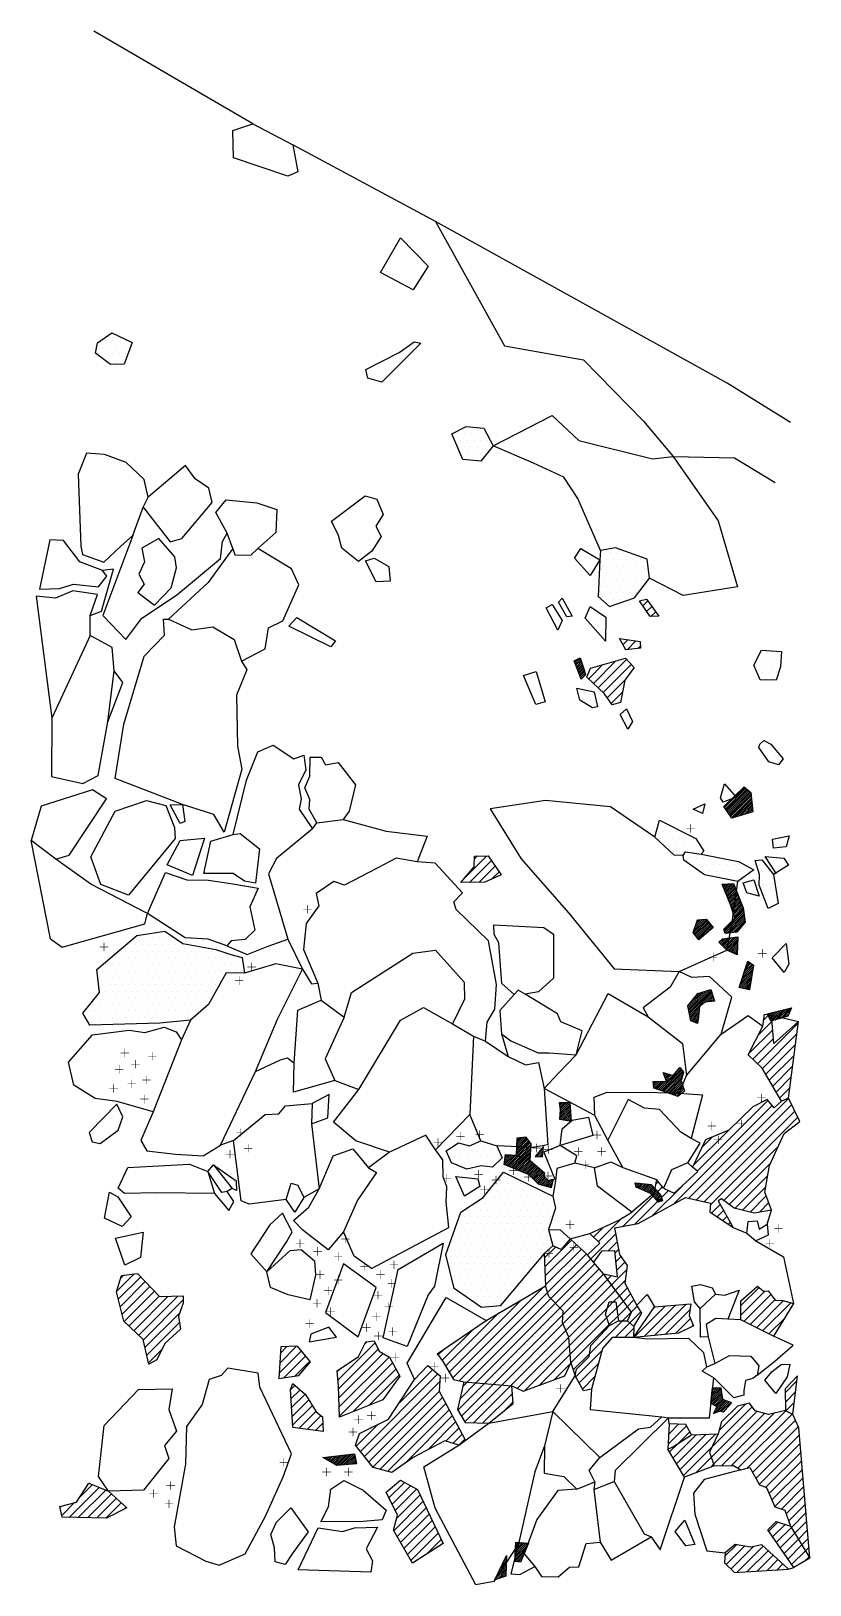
# Model space of a CAD drawing. Extents: x -343 to -197, y -1703 to -1410.
import ezdxf

# ---------------------------------------------------------------- set-up
doc = ezdxf.new("R2010")
doc.units = 0
doc.header["$LTSCALE"] = 25
doc.header["$MEASUREMENT"] = 0
doc.layers.get('0').update_dxf_attribs({"linetype": 'CONTINUOUS'})
for name, color, linetype in [('BEFUND', 1, 'CONTINUOUS'), ('FEUER', 1, 'CONTINUOUS'), ('KNOCHEN', 2, 'CONTINUOUS'), ('STEINE', 4, 'CONTINUOUS'), ('STEINESCHRAFF', 4, 'CONTINUOUS')]:
    doc.layers.add(name, color=color, linetype=linetype)

# ---------------------------------------------------------------- blocks, each defined once
blk = doc.blocks.new('*X1')
at = {"color": 0}
for p, q in [((-241.12, -1529.11), (-240.94, -1528.93)), ((-241.02, -1529.37), (-240.23, -1528.58)), ((-240.93, -1529.63), (-239.96, -1528.66)), ((-240.83, -1529.89), (-239.87, -1528.93)), ((-240.74, -1530.15), (-239.79, -1529.19)), ((-240.64, -1530.41), (-239.7, -1529.46)), ((-240.55, -1530.66), (-239.61, -1529.72)), ((-240.45, -1530.92), (-239.52, -1529.99)), ((-240.36, -1531.18), (-239.43, -1530.25)), ((-240.26, -1531.44), (-239.34, -1530.52)), ((-240.17, -1531.7), (-239.26, -1530.79)), ((-240.07, -1531.96), (-239.19, -1531.08)), ((-239.98, -1532.21), (-239.13, -1531.36)), ((-239.88, -1532.47), (-239.06, -1531.65)), ((-212.83, -1556.68), (-209.03, -1552.89)), ((-212.69, -1556.9), (-208.84, -1553.05)), ((-212.55, -1557.11), (-208.65, -1553.21)), ((-212.41, -1557.32), (-208.45, -1553.37)), ((-212.27, -1557.54), (-208.26, -1553.53)), ((-212.13, -1557.75), (-208.07, -1553.69)), ((-211.98, -1557.96), (-207.88, -1553.86)), ((-212.97, -1556.47), (-212.29, -1555.79)), ((-211.84, -1558.18), (-207.85, -1554.18)), ((-211.7, -1558.39), (-207.82, -1554.5)), ((-211.56, -1558.6), (-207.78, -1554.82)), ((-211.22, -1558.61), (-207.75, -1555.14)), ((-210.71, -1558.45), (-207.72, -1555.47)), ((-210.2, -1558.3), (-207.69, -1555.79)), ((-209.69, -1558.14), (-207.66, -1556.11)), ((-209.18, -1557.98), (-207.63, -1556.43)), ((-208.66, -1557.82), (-207.59, -1556.75)), ((-208.15, -1557.67), (-207.56, -1557.07)), ((-207.64, -1557.51), (-207.53, -1557.4)), ((-213.24, -1571.24), (-213.13, -1571.13)), ((-213.14, -1571.49), (-212.75, -1571.11)), ((-213.04, -1571.74), (-212.37, -1571.08)), ((-212.94, -1572), (-211.99, -1571.05)), ((-212.84, -1572.25), (-211.61, -1571.02)), ((-212.74, -1572.5), (-211.23, -1571)), ((-212.64, -1572.76), (-211.06, -1571.18)), ((-212.54, -1573.01), (-210.96, -1571.43)), ((-212.44, -1573.26), (-210.86, -1571.69)), ((-212.34, -1573.52), (-210.76, -1571.94)), ((-212.24, -1573.77), (-210.66, -1572.2)), ((-212.14, -1574.02), (-210.56, -1572.45)), ((-212.04, -1574.28), (-210.46, -1572.71)), ((-211.94, -1574.53), (-210.37, -1572.96)), ((-211.84, -1574.78), (-210.27, -1573.21)), ((-211.74, -1575.04), (-210.17, -1573.47)), ((-211.65, -1575.3), (-210.07, -1573.72)), ((-211.56, -1575.57), (-209.97, -1573.98)), ((-211.47, -1575.84), (-209.87, -1574.23)), ((-211.39, -1576.1), (-209.77, -1574.49)), ((-212.92, -1579.75), (-209.27, -1576.1)), ((-212.85, -1580.04), (-209.22, -1576.41)), ((-212.78, -1580.33), (-209.17, -1576.72)), ((-212.5, -1580.39), (-209.13, -1577.02)), ((-212.1, -1580.35), (-209.08, -1577.33)), ((-211.3, -1576.37), (-209.67, -1574.74)), ((-211.21, -1576.64), (-209.57, -1575)), ((-211.13, -1576.9), (-209.47, -1575.25)), ((-211.04, -1577.17), (-209.37, -1575.5)), ((-210.95, -1577.44), (-209.31, -1575.8)), ((-218.74, -1580.27), (-216.27, -1577.8)), ((-218.63, -1579.81), (-216.56, -1577.74)), ((-218.58, -1580.47), (-216.1, -1577.99)), ((-218.43, -1579.25), (-216.94, -1577.76)), ((-218.43, -1580.67), (-215.94, -1578.18)), ((-218.27, -1580.87), (-215.78, -1578.38)), ((-218.23, -1578.7), (-217.31, -1577.79)), ((-218.12, -1581.07), (-215.62, -1578.57)), ((-218.03, -1578.15), (-217.69, -1577.81)), ((-217.96, -1581.27), (-215.46, -1578.76)), ((-217.81, -1581.47), (-215.3, -1578.95)), ((-216.94, -1580.95), (-215.14, -1579.15)), ((-211.7, -1580.3), (-209.03, -1577.64)), ((-211.3, -1580.26), (-208.99, -1577.95)), ((-210.9, -1580.21), (-208.94, -1578.25)), ((-213.84, -1582.09), (-213.13, -1581.38)), ((-213.67, -1582.27), (-212.73, -1581.33)), ((-213.49, -1582.45), (-212.32, -1581.28)), ((-213.31, -1582.62), (-211.92, -1581.23)), ((-213.14, -1582.8), (-211.51, -1581.18)), ((-212.96, -1582.98), (-211.11, -1581.13)), ((-212.78, -1583.15), (-210.7, -1581.08)), ((-212.6, -1583.33), (-210.36, -1581.09)), ((-212.43, -1583.51), (-210.37, -1581.45)), ((-212.19, -1583.63), (-210.39, -1581.82)), ((-211.95, -1583.74), (-210.4, -1582.18)), ((-211.7, -1583.85), (-210.41, -1582.55)), ((-211.46, -1583.95), (-210.42, -1582.91)), ((-211.22, -1584.06), (-210.43, -1583.28)), ((-210.97, -1584.17), (-210.44, -1583.64)), ((-210.73, -1584.28), (-210.45, -1584.01)), ((-210.48, -1584.39), (-210.46, -1584.37)), ((-209.14, -1587.64), (-207.66, -1586.16)), ((-208.96, -1587.11), (-207.87, -1586.02)), ((-208.79, -1586.59), (-208.08, -1585.88)), ((-208.62, -1586.06), (-208.3, -1585.74)), ((-210, -1590.28), (-207.66, -1587.93)), ((-209.97, -1590.6), (-207.73, -1588.35)), ((-209.83, -1589.75), (-207.59, -1587.51)), ((-209.69, -1590.67), (-207.8, -1588.78)), ((-209.66, -1589.22), (-207.52, -1587.09)), ((-209.48, -1588.7), (-207.45, -1586.67)), ((-209.4, -1590.74), (-207.87, -1589.2)), ((-209.31, -1588.17), (-207.45, -1586.31)), ((-219.79, -1594.05), (-217.25, -1591.51)), ((-219.72, -1594.34), (-216.73, -1591.35)), ((-219.66, -1594.63), (-216.22, -1591.18)), ((-219.6, -1594.92), (-215.7, -1591.02)), ((-219.53, -1595.21), (-215.37, -1591.05)), ((-219.47, -1595.5), (-215.29, -1591.32)), ((-219.41, -1595.79), (-215.21, -1591.59)), ((-218.15, -1592.06), (-217.76, -1591.67)), ((-216.86, -1593.6), (-215.13, -1591.86)), ((-216.21, -1593.3), (-215.05, -1592.14)), ((-209.12, -1590.8), (-207.93, -1589.62)), ((-208.83, -1590.87), (-208, -1590.04)), ((-208.54, -1590.94), (-208.07, -1590.47)), ((-208.26, -1591.01), (-208.14, -1590.89)), ((-219.34, -1596.08), (-217.56, -1594.3)), ((-219.28, -1596.37), (-217.6, -1594.69)), ((-215.82, -1593.27), (-214.97, -1592.41)), ((-215.44, -1593.23), (-214.89, -1592.68)), ((-215.05, -1593.2), (-214.8, -1592.96)), ((-204.29, -1596.58), (-202.71, -1595)), ((-204.18, -1596.83), (-202.24, -1594.89)), ((-203.86, -1596.86), (-201.77, -1594.77)), ((-203.35, -1596.71), (-201.3, -1594.65)), ((-202.85, -1596.55), (-200.82, -1594.53)), ((-202.34, -1596.4), (-200.35, -1594.41)), ((-201.83, -1596.25), (-200.46, -1594.87)), ((-219.22, -1596.66), (-217.64, -1595.09)), ((-219.09, -1596.89), (-217.68, -1595.48)), ((-218.84, -1596.99), (-217.73, -1595.88)), ((-218.59, -1597.09), (-217.78, -1596.28)), ((-218.34, -1597.2), (-217.85, -1596.7)), ((-218.09, -1597.3), (-217.91, -1597.12)), ((-204.71, -1595.59), (-204.6, -1595.48)), ((-204.6, -1595.84), (-204.13, -1595.36)), ((-204.5, -1596.08), (-203.65, -1595.24)), ((-204.39, -1596.33), (-203.18, -1595.12)), ((-201.32, -1596.09), (-200.71, -1595.48)), ((-225.05, -1609.92), (-221.03, -1605.9)), ((-224.78, -1610.01), (-220.87, -1606.09)), ((-224.52, -1610.09), (-220.71, -1606.29)), ((-224.36, -1606.75), (-224.25, -1606.64)), ((-224.25, -1610.18), (-220.55, -1606.48)), ((-224.25, -1607), (-223.98, -1606.72)), ((-222.02, -1606.53), (-221.19, -1605.71)), ((-226.3, -1608.34), (-226.24, -1608.28)), ((-226.26, -1608.65), (-225.87, -1608.27)), ((-226.22, -1608.97), (-225.51, -1608.26)), ((-226.18, -1609.29), (-225.15, -1608.25)), ((-226.11, -1609.57), (-224.79, -1608.25)), ((-225.85, -1609.65), (-224.43, -1608.24)), ((-225.58, -1609.74), (-224.07, -1608.23)), ((-225.32, -1609.83), (-222.61, -1607.13)), ((-224.15, -1607.25), (-223.7, -1606.81)), ((-224.05, -1607.5), (-223.43, -1606.89)), ((-223.99, -1610.27), (-220.67, -1606.95)), ((-223.95, -1607.76), (-223.16, -1606.97)), ((-223.85, -1608.01), (-222.89, -1607.05)), ((-223.72, -1610.36), (-220.8, -1607.44)), ((-223.47, -1610.46), (-220.94, -1607.93)), ((-223.21, -1610.55), (-220.96, -1608.3)), ((-222.95, -1610.65), (-220.88, -1608.57)), ((-222.69, -1610.74), (-220.79, -1608.84)), ((-222.44, -1610.84), (-220.71, -1609.11)), ((-222.18, -1610.94), (-220.62, -1609.38)), ((-221.92, -1611.03), (-220.54, -1609.65)), ((-243.9, -1612.51), (-243.62, -1612.22)), ((-243.86, -1612.82), (-243.27, -1612.23)), ((-243.81, -1613.13), (-242.93, -1612.24)), ((-243.77, -1613.43), (-242.58, -1612.25)), ((-243.77, -1614.15), (-241.96, -1612.33)), ((-243.75, -1613.77), (-242.24, -1612.26)), ((-243.84, -1615.27), (-241.88, -1613.32)), ((-243.82, -1614.9), (-241.91, -1612.99)), ((-243.8, -1614.52), (-241.93, -1612.66)), ((-243.67, -1615.46), (-241.86, -1613.65)), ((-243.38, -1615.52), (-241.84, -1613.98)), ((-243.08, -1615.57), (-241.81, -1614.31)), ((-242.78, -1615.63), (-241.79, -1614.64)), ((-242.48, -1615.69), (-241.77, -1614.97)), ((-242.19, -1615.74), (-241.74, -1615.3)), ((-241.89, -1615.8), (-241.72, -1615.63))]:
    blk.add_line(p, q, dxfattribs=at)
blk = doc.blocks.new('*X2')
at = {"color": 0}
for p, q in [((-252.1, -1622.12), (-249.56, -1619.58)), ((-252.08, -1621.75), (-249.71, -1619.38)), ((-252.06, -1621.38), (-249.86, -1619.17)), ((-252.05, -1621.01), (-250.01, -1618.97)), ((-252.03, -1620.64), (-250.16, -1618.76)), ((-252.01, -1620.26), (-250.54, -1618.79)), ((-252, -1619.89), (-250.94, -1618.84)), ((-251.98, -1619.52), (-251.34, -1618.88)), ((-251.96, -1619.15), (-251.74, -1618.93)), ((-251.87, -1622.25), (-249.42, -1619.79)), ((-251.62, -1622.34), (-249.27, -1619.99)), ((-251.36, -1622.44), (-249.27, -1620.35)), ((-251.1, -1622.53), (-249.29, -1620.73)), ((-250.84, -1622.63), (-249.32, -1621.1)), ((-248.36, -1622.27), (-246.99, -1620.9)), ((-248.17, -1622.43), (-247.03, -1621.29)), ((-254.31, -1623.62), (-252.82, -1622.13)), ((-254.27, -1623.93), (-252.48, -1622.15)), ((-254.25, -1623.21), (-253.15, -1622.11)), ((-254.19, -1622.8), (-253.49, -1622.09)), ((-254.14, -1622.39), (-253.83, -1622.08)), ((-254.02, -1624.04), (-252.14, -1622.16)), ((-253.77, -1624.14), (-251.87, -1622.25)), ((-253.52, -1624.24), (-251.62, -1622.34)), ((-253.27, -1624.35), (-251.36, -1622.44)), ((-253.01, -1624.45), (-251.1, -1622.53)), ((-252.76, -1624.55), (-250.84, -1622.63)), ((-252.51, -1624.65), (-250.58, -1622.72)), ((-252.26, -1624.76), (-250.32, -1622.81)), ((-252.01, -1624.86), (-250.06, -1622.91)), ((-251.76, -1624.96), (-249.8, -1623)), ((-251.51, -1625.07), (-249.54, -1623.1)), ((-251.26, -1625.17), (-249.33, -1623.24)), ((-251.01, -1625.27), (-249.14, -1623.4)), ((-250.76, -1625.38), (-248.95, -1623.57)), ((-250.58, -1622.72), (-249.34, -1621.48)), ((-250.51, -1625.48), (-248.76, -1623.73)), ((-250.32, -1622.81), (-249.37, -1621.86)), ((-250.26, -1625.58), (-248.57, -1623.89)), ((-250.06, -1622.91), (-249.39, -1622.24)), ((-250.01, -1625.69), (-248.38, -1624.06)), ((-249.8, -1623), (-249.42, -1622.62)), ((-249.76, -1625.79), (-248.19, -1624.22)), ((-249.54, -1623.1), (-249.44, -1623)), ((-247.83, -1622.44), (-247.07, -1621.69)), ((-247.49, -1622.45), (-247.11, -1622.08)), ((-249.55, -1625.93), (-248, -1624.39)), ((-249.37, -1626.11), (-247.81, -1624.55)), ((-249.2, -1626.29), (-247.62, -1624.71)), ((-249.02, -1626.46), (-247.43, -1624.88)), ((-248.84, -1626.64), (-247.25, -1625.04)), ((-248.67, -1626.82), (-247.06, -1625.21)), ((-248.49, -1626.99), (-246.87, -1625.37)), ((-248.31, -1627.17), (-246.77, -1625.63)), ((-248.14, -1627.35), (-246.83, -1626.04)), ((-247.96, -1627.52), (-246.71, -1626.28)), ((-247.74, -1627.66), (-246.53, -1626.45)), ((-247.47, -1627.74), (-246.36, -1626.63)), ((-247.19, -1627.82), (-246.18, -1626.81)), ((-246.92, -1627.9), (-245.95, -1626.93)), ((-246.65, -1627.98), (-245.42, -1626.75)), ((-246.37, -1628.06), (-245.15, -1626.84)), ((-246.1, -1628.14), (-245.25, -1627.29)), ((-245.83, -1628.22), (-245.34, -1627.74)), ((-245.56, -1628.3), (-245.44, -1628.18)), ((-229.62, -1627.57), (-229.43, -1627.38)), ((-229.56, -1627.87), (-229.1, -1627.41)), ((-229.51, -1628.16), (-228.78, -1627.44)), ((-229.27, -1628.28), (-228.46, -1627.47)), ((-229.02, -1628.39), (-228.14, -1627.51)), ((-228.78, -1628.5), (-227.82, -1627.54)), ((-228.54, -1628.61), (-227.5, -1627.57)), ((-228.29, -1628.72), (-227.18, -1627.6)), ((-228.05, -1628.83), (-226.86, -1627.63)), ((-227.8, -1628.94), (-226.59, -1627.72)), ((-227.56, -1629.05), (-226.42, -1627.91)), ((-227.32, -1629.16), (-226.25, -1628.09)), ((-227.07, -1629.27), (-226.08, -1628.27)), ((-226.83, -1629.38), (-225.91, -1628.46)), ((-226.65, -1629.55), (-225.74, -1628.64)), ((-226.49, -1629.74), (-225.57, -1628.83)), ((-226.32, -1629.92), (-225.4, -1629.01)), ((-226.15, -1630.11), (-225.23, -1629.2)), ((-225.98, -1630.3), (-225.07, -1629.38)), ((-225.81, -1630.48), (-224.91, -1629.57)), ((-225.64, -1630.67), (-224.82, -1629.84)), ((-225.48, -1630.85), (-224.73, -1630.1)), ((-225.28, -1631.01), (-224.64, -1630.37)), ((-224.76, -1630.85), (-224.55, -1630.63)), ((-215.4, -1668.86), (-213.43, -1666.89)), ((-215.36, -1668.47), (-213.48, -1666.58)), ((-215.32, -1668.07), (-213.52, -1666.27)), ((-215.28, -1667.68), (-213.57, -1665.97)), ((-215.24, -1667.28), (-213.91, -1665.96)), ((-215.2, -1666.89), (-214.28, -1665.97)), ((-215.19, -1669), (-213.39, -1667.2)), ((-215.15, -1666.49), (-214.65, -1665.98)), ((-215.11, -1666.09), (-215.01, -1665.99)), ((-214.97, -1669.14), (-213.35, -1667.51)), ((-214.76, -1669.28), (-213.3, -1667.82)), ((-214.55, -1669.42), (-213.23, -1668.1)), ((-214.34, -1669.56), (-212.97, -1668.2)), ((-214.89, -1670.82), (-212.46, -1668.39)), ((-214.65, -1670.23), (-212.72, -1668.3)), ((-214.34, -1670.62), (-212.2, -1668.49)), ((-213.78, -1670.42), (-211.95, -1668.59)), ((-213.46, -1670.46), (-211.69, -1668.69)), ((-213.2, -1670.55), (-212.31, -1669.66)), ((-288.31, -1679.19), (-288.19, -1679.07)), ((-288.09, -1679.32), (-287.78, -1679.02)), ((-287.86, -1679.45), (-287.38, -1678.97)), ((-287.64, -1679.58), (-286.98, -1678.92)), ((-287.41, -1679.71), (-286.58, -1678.87)), ((-287.19, -1679.83), (-286.18, -1678.82)), ((-286.96, -1679.96), (-285.78, -1678.78)), ((-286.74, -1680.09), (-285.37, -1678.73)), ((-286.51, -1680.22), (-284.97, -1678.68)), ((-286.28, -1680.35), (-284.57, -1678.63)), ((-286.06, -1680.47), (-284.17, -1678.58)), ((-285.8, -1680.57), (-283.77, -1678.53)), ((-285.42, -1680.54), (-283.36, -1678.49)), ((-285.03, -1680.51), (-282.96, -1678.44)), ((-284.65, -1680.48), (-282.56, -1678.39)), ((-284.26, -1680.44), (-282.46, -1678.64)), ((-283.88, -1680.41), (-282.4, -1678.94)), ((-283.49, -1680.38), (-282.35, -1679.24)), ((-283.11, -1680.35), (-282.29, -1679.53)), ((-282.72, -1680.32), (-282.24, -1679.83)), ((-282.33, -1680.28), (-282.18, -1680.13)), ((-252.34, -1698.37), (-250.17, -1696.21)), ((-252.33, -1698.71), (-250.44, -1696.82)), ((-252.32, -1698), (-249.91, -1695.59)), ((-252.3, -1697.62), (-249.9, -1695.23)), ((-252.28, -1697.25), (-250.23, -1695.2)), ((-252.26, -1696.88), (-250.55, -1695.17)), ((-252.24, -1696.5), (-250.88, -1695.15)), ((-252.22, -1696.13), (-251.21, -1695.12)), ((-252.2, -1695.75), (-251.53, -1695.09)), ((-252.18, -1695.38), (-251.86, -1695.06)), ((-252, -1698.74), (-250.7, -1697.44)), ((-256.08, -1702.11), (-253.98, -1700.02)), ((-255.82, -1701.5), (-253.97, -1699.65)), ((-255.56, -1701.95), (-254, -1700.38)), ((-255.49, -1700.81), (-253.96, -1699.28)), ((-255.15, -1700.12), (-253.94, -1698.91)), ((-254.81, -1699.43), (-253.93, -1698.55)), ((-254.48, -1698.74), (-253.91, -1698.18)), ((-254.14, -1698.05), (-253.9, -1697.81)), ((-251.68, -1698.77), (-250.96, -1698.06)), ((-251.36, -1698.81), (-251.23, -1698.68)), ((-255.04, -1701.79), (-254.01, -1700.75)), ((-254.53, -1701.62), (-254.03, -1701.12))]:
    blk.add_line(p, q, dxfattribs=at)
blk = doc.blocks.new('*X3')
at = {"color": 0}
for p, q in [((-228.23, -1518.7), (-227.3, -1517.77)), ((-227.52, -1519.76), (-226.56, -1518.79)), ((-226.71, -1520.71), (-225.81, -1519.82)), ((-232.63, -1524.86), (-232.62, -1524.85)), ((-232, -1526.01), (-231.07, -1525.07)), ((-231.19, -1526.96), (-229.52, -1525.29)), ((-229.2, -1526.74), (-228.67, -1526.21)), ((-238.41, -1532.42), (-235.75, -1529.76)), ((-237.52, -1533.29), (-233.3, -1529.07)), ((-236.62, -1534.16), (-231.28, -1528.82)), ((-235.72, -1535.03), (-230.42, -1529.73)), ((-234.94, -1536.02), (-231.56, -1532.64)), ((-234.21, -1537.05), (-232.03, -1534.87)), ((-261.69, -1569.84), (-257.62, -1565.77)), ((-260.85, -1570.77), (-256.74, -1566.65)), ((-259.95, -1566.33), (-259.43, -1565.81)), ((-259.08, -1570.76), (-256.03, -1567.71)), ((-256.77, -1570.22), (-255.31, -1568.76)), ((-209.77, -1650.5), (-206.35, -1647.08)), ((-234.91, -1650.89), (-233.81, -1649.79)), ((-229.93, -1656.52), (-223.95, -1650.53)), ((-227.97, -1656.33), (-222.02, -1650.37)), ((-226.01, -1656.14), (-220.09, -1650.21)), ((-209.79, -1652.29), (-205.27, -1647.77)), ((-209.22, -1653.48), (-204.14, -1648.41)), ((-208.04, -1654.07), (-203.38, -1649.41)), ((-206.85, -1654.66), (-201.75, -1649.55)), ((-205.67, -1655.24), (-200.37, -1649.94)), ((-238.27, -1659.55), (-232.08, -1653.36)), ((-235.01, -1652.76), (-233.16, -1650.91)), ((-234.55, -1654.06), (-232.94, -1652.45)), ((-226.32, -1651.14), (-225.87, -1650.69)), ((-224.05, -1655.95), (-219.34, -1651.23)), ((-222.1, -1655.76), (-219.26, -1652.92)), ((-204.49, -1655.83), (-201.62, -1652.96)), ((-233.47, -1656.52), (-230.7, -1653.75)), ((-231.7, -1656.52), (-229.96, -1654.78)), ((-219.1, -1654.52), (-218.74, -1654.17)), ((-240.86, -1663.91), (-235.92, -1658.97)), ((-240.24, -1665.06), (-236.58, -1661.4)), ((-239.62, -1666.21), (-237.25, -1663.83)), ((-223.46, -1676.56), (-220.02, -1673.12)), ((-223.36, -1674.69), (-221.51, -1672.84)), ((-223.26, -1672.83), (-223.22, -1672.79)), ((-221.6, -1676.48), (-219.39, -1674.26))]:
    blk.add_line(p, q, dxfattribs=at)
blk = doc.blocks.new('LB')
at = {"layer": 'FEUER', "const_width": 0.1}
for points in [[(0, 0), (0, -1.6)], [(-0.8, -0.8), (0.8, -0.8)]]:
    blk.add_lwpolyline(points, dxfattribs=at)
blk = doc.blocks.new('*X5')
at = {"color": 0}
for p, q in [((-329.375, -1468.75), (-329.375, -1468.75)), ((-328.125, -1468.75), (-328.125, -1468.75)), ((-326.875, -1468.75), (-326.875, -1468.75)), ((-325.625, -1468.75), (-325.625, -1468.75)), ((-330.625, -1471.25), (-330.625, -1471.25)), ((-330, -1470), (-330, -1470)), ((-329.375, -1471.25), (-329.375, -1471.25)), ((-328.75, -1470), (-328.75, -1470)), ((-328.125, -1471.25), (-328.125, -1471.25)), ((-327.5, -1470), (-327.5, -1470)), ((-326.875, -1471.25), (-326.875, -1471.25)), ((-326.25, -1470), (-326.25, -1470)), ((-325.625, -1471.25), (-325.625, -1471.25)), ((-325, -1470), (-325, -1470)), ((-328.75, -1472.5), (-328.75, -1472.5)), ((-327.5, -1472.5), (-327.5, -1472.5)), ((-326.25, -1472.5), (-326.25, -1472.5)), ((-263.125, -1486.25), (-263.125, -1486.25)), ((-261.875, -1486.25), (-261.875, -1486.25)), ((-261.25, -1485), (-261.25, -1485)), ((-260.625, -1486.25), (-260.625, -1486.25)), ((-259.375, -1486.25), (-259.375, -1486.25)), ((-258.125, -1486.25), (-258.125, -1486.25)), ((-263.125, -1488.75), (-263.125, -1488.75)), ((-262.5, -1487.5), (-262.5, -1487.5)), ((-261.875, -1488.75), (-261.875, -1488.75)), ((-261.25, -1487.5), (-261.25, -1487.5)), ((-260.625, -1488.75), (-260.625, -1488.75)), ((-260, -1487.5), (-260, -1487.5)), ((-259.375, -1488.75), (-259.375, -1488.75)), ((-258.75, -1487.5), (-258.75, -1487.5)), ((-258.125, -1488.75), (-258.125, -1488.75)), ((-257.5, -1487.5), (-257.5, -1487.5)), ((-256.875, -1488.75), (-256.875, -1488.75)), ((-262.5, -1490), (-262.5, -1490)), ((-261.25, -1490), (-261.25, -1490)), ((-260, -1490), (-260, -1490)), ((-259.375, -1491.25), (-259.375, -1491.25)), ((-258.75, -1490), (-258.75, -1490)), ((-236.25, -1510), (-236.25, -1510)), ((-235.625, -1508.75), (-235.625, -1508.75)), ((-235, -1510), (-235, -1510)), ((-234.375, -1508.75), (-234.375, -1508.75)), ((-233.75, -1510), (-233.75, -1510)), ((-233.125, -1508.75), (-233.125, -1508.75)), ((-232.5, -1510), (-232.5, -1510)), ((-231.875, -1508.75), (-231.875, -1508.75)), ((-231.25, -1510), (-231.25, -1510)), ((-230.625, -1508.75), (-230.625, -1508.75)), ((-230, -1510), (-230, -1510)), ((-228.75, -1510), (-228.75, -1510)), ((-227.5, -1510), (-227.5, -1510)), ((-236.25, -1512.5), (-236.25, -1512.5)), ((-235.625, -1511.25), (-235.625, -1511.25)), ((-235, -1512.5), (-235, -1512.5)), ((-234.375, -1511.25), (-234.375, -1511.25)), ((-233.75, -1512.5), (-233.75, -1512.5)), ((-233.125, -1511.25), (-233.125, -1511.25)), ((-232.5, -1512.5), (-232.5, -1512.5)), ((-231.875, -1511.25), (-231.875, -1511.25)), ((-231.25, -1512.5), (-231.25, -1512.5)), ((-230.625, -1511.25), (-230.625, -1511.25)), ((-230, -1512.5), (-230, -1512.5)), ((-229.375, -1511.25), (-229.375, -1511.25)), ((-228.75, -1512.5), (-228.75, -1512.5)), ((-228.125, -1511.25), (-228.125, -1511.25)), ((-227.5, -1512.5), (-227.5, -1512.5)), ((-236.25, -1515), (-236.25, -1515)), ((-235.625, -1513.75), (-235.625, -1513.75)), ((-235, -1515), (-235, -1515)), ((-234.375, -1513.75), (-234.375, -1513.75)), ((-233.75, -1515), (-233.75, -1515)), ((-233.125, -1513.75), (-233.125, -1513.75)), ((-232.5, -1515), (-232.5, -1515)), ((-231.875, -1513.75), (-231.875, -1513.75)), ((-231.25, -1515), (-231.25, -1515)), ((-230.625, -1513.75), (-230.625, -1513.75)), ((-230, -1515), (-230, -1515)), ((-229.375, -1513.75), (-229.375, -1513.75)), ((-228.75, -1515), (-228.75, -1515)), ((-228.125, -1513.75), (-228.125, -1513.75)), ((-235.625, -1516.25), (-235.625, -1516.25)), ((-235, -1517.5), (-235, -1517.5)), ((-234.375, -1516.25), (-234.375, -1516.25)), ((-234.375, -1518.75), (-234.375, -1518.75)), ((-233.75, -1517.5), (-233.75, -1517.5)), ((-233.125, -1516.25), (-233.125, -1516.25)), ((-232.5, -1517.5), (-232.5, -1517.5)), ((-231.875, -1516.25), (-231.875, -1516.25)), ((-231.25, -1517.5), (-231.25, -1517.5)), ((-230.625, -1516.25), (-230.625, -1516.25)), ((-229.375, -1516.25), (-229.375, -1516.25)), ((-205, -1527.5), (-205, -1527.5)), ((-203.75, -1527.5), (-203.75, -1527.5)), ((-202.5, -1527.5), (-202.5, -1527.5)), ((-206.25, -1530), (-206.25, -1530)), ((-205.625, -1528.75), (-205.625, -1528.75)), ((-205, -1530), (-205, -1530)), ((-204.375, -1528.75), (-204.375, -1528.75)), ((-203.75, -1530), (-203.75, -1530)), ((-203.125, -1528.75), (-203.125, -1528.75)), ((-202.5, -1530), (-202.5, -1530)), ((-205.625, -1531.25), (-205.625, -1531.25)), ((-205, -1532.5), (-205, -1532.5)), ((-204.375, -1531.25), (-204.375, -1531.25)), ((-203.75, -1532.5), (-203.75, -1532.5)), ((-203.125, -1531.25), (-203.125, -1531.25)), ((-240, -1535), (-240, -1535)), ((-239.375, -1536.25), (-239.375, -1536.25)), ((-238.75, -1535), (-238.75, -1535)), ((-238.125, -1536.25), (-238.125, -1536.25)), ((-237.5, -1535), (-237.5, -1535)), ((-237.5, -1537.5), (-237.5, -1537.5)), ((-231.875, -1538.75), (-231.875, -1538.75)), ((-231.25, -1540), (-231.25, -1540)), ((-225.625, -1561.25), (-225.625, -1561.25)), ((-225, -1560), (-225, -1560)), ((-225, -1562.5), (-225, -1562.5)), ((-224.375, -1561.25), (-224.375, -1561.25)), ((-223.75, -1560), (-223.75, -1560)), ((-223.75, -1562.5), (-223.75, -1562.5)), ((-223.125, -1561.25), (-223.125, -1561.25)), ((-222.5, -1562.5), (-222.5, -1562.5)), ((-221.875, -1561.25), (-221.875, -1561.25)), ((-221.25, -1562.5), (-221.25, -1562.5)), ((-220, -1562.5), (-220, -1562.5)), ((-218.75, -1562.5), (-218.75, -1562.5)), ((-223.125, -1563.75), (-223.125, -1563.75)), ((-222.5, -1565), (-222.5, -1565)), ((-221.875, -1563.75), (-221.875, -1563.75)), ((-221.25, -1565), (-221.25, -1565)), ((-220.625, -1563.75), (-220.625, -1563.75)), ((-220, -1565), (-220, -1565)), ((-219.375, -1563.75), (-219.375, -1563.75)), ((-218.75, -1565), (-218.75, -1565)), ((-218.125, -1563.75), (-218.125, -1563.75)), ((-217.5, -1565), (-217.5, -1565)), ((-219.375, -1566.25), (-219.375, -1566.25)), ((-218.75, -1567.5), (-218.75, -1567.5)), ((-218.125, -1566.25), (-218.125, -1566.25)), ((-217.5, -1567.5), (-217.5, -1567.5)), ((-216.875, -1566.25), (-216.875, -1566.25)), ((-216.25, -1567.5), (-216.25, -1567.5)), ((-215.625, -1566.25), (-215.625, -1566.25)), ((-215, -1567.5), (-215, -1567.5)), ((-214.375, -1566.25), (-214.375, -1566.25)), ((-213.75, -1567.5), (-213.75, -1567.5)), ((-212.5, -1567.5), (-212.5, -1567.5)), ((-211.25, -1567.5), (-211.25, -1567.5)), ((-210, -1567.5), (-210, -1567.5)), ((-206.25, -1567.5), (-206.25, -1567.5)), ((-216.875, -1568.75), (-216.875, -1568.75)), ((-215.625, -1568.75), (-215.625, -1568.75)), ((-214.375, -1568.75), (-214.375, -1568.75)), ((-213.125, -1568.75), (-213.125, -1568.75)), ((-212.5, -1570), (-212.5, -1570)), ((-211.875, -1568.75), (-211.875, -1568.75)), ((-211.25, -1570), (-211.25, -1570)), ((-210.625, -1568.75), (-210.625, -1568.75)), ((-210, -1570), (-210, -1570)), ((-209.375, -1568.75), (-209.375, -1568.75)), ((-208.125, -1568.75), (-208.125, -1568.75)), ((-208.125, -1571.25), (-208.125, -1571.25)), ((-206.25, -1570), (-206.25, -1570)), ((-205.625, -1568.75), (-205.625, -1568.75)), ((-205.625, -1571.25), (-205.625, -1571.25)), ((-205, -1570), (-205, -1570)), ((-204.375, -1568.75), (-204.375, -1568.75)), ((-204.375, -1571.25), (-204.375, -1571.25)), ((-203.75, -1570), (-203.75, -1570)), ((-208.75, -1572.5), (-208.75, -1572.5)), ((-207.5, -1572.5), (-207.5, -1572.5)), ((-205, -1572.5), (-205, -1572.5)), ((-204.375, -1573.75), (-204.375, -1573.75)), ((-203.75, -1572.5), (-203.75, -1572.5)), ((-203.125, -1573.75), (-203.125, -1573.75)), ((-203.75, -1575), (-203.75, -1575)), ((-325, -1582.5), (-325, -1582.5)), ((-323.75, -1582.5), (-323.75, -1582.5)), ((-323.125, -1581.25), (-323.125, -1581.25)), ((-322.5, -1582.5), (-322.5, -1582.5)), ((-321.875, -1581.25), (-321.875, -1581.25)), ((-321.25, -1582.5), (-321.25, -1582.5)), ((-320.625, -1581.25), (-320.625, -1581.25)), ((-320, -1582.5), (-320, -1582.5)), ((-319.375, -1581.25), (-319.375, -1581.25)), ((-318.75, -1582.5), (-318.75, -1582.5)), ((-318.125, -1581.25), (-318.125, -1581.25)), ((-317.5, -1582.5), (-317.5, -1582.5)), ((-316.875, -1581.25), (-316.875, -1581.25)), ((-316.25, -1582.5), (-316.25, -1582.5)), ((-315, -1582.5), (-315, -1582.5)), ((-313.75, -1582.5), (-313.75, -1582.5)), ((-329.375, -1586.25), (-329.375, -1586.25)), ((-328.125, -1586.25), (-328.125, -1586.25)), ((-327.5, -1585), (-327.5, -1585)), ((-326.875, -1583.75), (-326.875, -1583.75)), ((-326.875, -1586.25), (-326.875, -1586.25)), ((-326.25, -1585), (-326.25, -1585)), ((-325.625, -1583.75), (-325.625, -1583.75)), ((-325.625, -1586.25), (-325.625, -1586.25)), ((-325, -1585), (-325, -1585)), ((-324.375, -1583.75), (-324.375, -1583.75)), ((-324.375, -1586.25), (-324.375, -1586.25)), ((-323.75, -1585), (-323.75, -1585)), ((-323.125, -1583.75), (-323.125, -1583.75)), ((-323.125, -1586.25), (-323.125, -1586.25)), ((-322.5, -1585), (-322.5, -1585)), ((-321.875, -1583.75), (-321.875, -1583.75)), ((-321.875, -1586.25), (-321.875, -1586.25)), ((-321.25, -1585), (-321.25, -1585)), ((-320.625, -1583.75), (-320.625, -1583.75)), ((-320.625, -1586.25), (-320.625, -1586.25)), ((-320, -1585), (-320, -1585)), ((-319.375, -1583.75), (-319.375, -1583.75)), ((-319.375, -1586.25), (-319.375, -1586.25)), ((-318.75, -1585), (-318.75, -1585)), ((-318.125, -1583.75), (-318.125, -1583.75)), ((-318.125, -1586.25), (-318.125, -1586.25)), ((-317.5, -1585), (-317.5, -1585)), ((-316.875, -1583.75), (-316.875, -1583.75)), ((-316.875, -1586.25), (-316.875, -1586.25)), ((-316.25, -1585), (-316.25, -1585)), ((-315.625, -1583.75), (-315.625, -1583.75)), ((-315.625, -1586.25), (-315.625, -1586.25)), ((-315, -1585), (-315, -1585)), ((-314.375, -1583.75), (-314.375, -1583.75)), ((-314.375, -1586.25), (-314.375, -1586.25)), ((-313.75, -1585), (-313.75, -1585)), ((-313.125, -1583.75), (-313.125, -1583.75)), ((-313.125, -1586.25), (-313.125, -1586.25)), ((-312.5, -1585), (-312.5, -1585)), ((-311.875, -1583.75), (-311.875, -1583.75)), ((-311.875, -1586.25), (-311.875, -1586.25)), ((-311.25, -1585), (-311.25, -1585)), ((-310.625, -1583.75), (-310.625, -1583.75)), ((-310.625, -1586.25), (-310.625, -1586.25)), ((-310, -1585), (-310, -1585)), ((-309.375, -1583.75), (-309.375, -1583.75)), ((-309.375, -1586.25), (-309.375, -1586.25)), ((-308.75, -1585), (-308.75, -1585)), ((-308.125, -1583.75), (-308.125, -1583.75)), ((-308.125, -1586.25), (-308.125, -1586.25)), ((-307.5, -1585), (-307.5, -1585)), ((-306.875, -1586.25), (-306.875, -1586.25)), ((-306.25, -1585), (-306.25, -1585)), ((-305.625, -1586.25), (-305.625, -1586.25)), ((-305, -1585), (-305, -1585)), ((-304.375, -1586.25), (-304.375, -1586.25)), ((-303.75, -1585), (-303.75, -1585)), ((-330.625, -1588.75), (-330.625, -1588.75)), ((-330, -1587.5), (-330, -1587.5)), ((-329.375, -1588.75), (-329.375, -1588.75)), ((-328.75, -1587.5), (-328.75, -1587.5)), ((-328.125, -1588.75), (-328.125, -1588.75)), ((-327.5, -1587.5), (-327.5, -1587.5)), ((-326.875, -1588.75), (-326.875, -1588.75)), ((-326.25, -1587.5), (-326.25, -1587.5)), ((-325.625, -1588.75), (-325.625, -1588.75)), ((-325, -1587.5), (-325, -1587.5)), ((-324.375, -1588.75), (-324.375, -1588.75)), ((-323.75, -1587.5), (-323.75, -1587.5)), ((-323.125, -1588.75), (-323.125, -1588.75)), ((-322.5, -1587.5), (-322.5, -1587.5)), ((-321.875, -1588.75), (-321.875, -1588.75)), ((-321.25, -1587.5), (-321.25, -1587.5)), ((-320.625, -1588.75), (-320.625, -1588.75)), ((-320, -1587.5), (-320, -1587.5)), ((-319.375, -1588.75), (-319.375, -1588.75)), ((-318.75, -1587.5), (-318.75, -1587.5)), ((-318.125, -1588.75), (-318.125, -1588.75)), ((-317.5, -1587.5), (-317.5, -1587.5)), ((-316.875, -1588.75), (-316.875, -1588.75)), ((-316.25, -1587.5), (-316.25, -1587.5)), ((-315.625, -1588.75), (-315.625, -1588.75)), ((-315, -1587.5), (-315, -1587.5)), ((-314.375, -1588.75), (-314.375, -1588.75)), ((-313.75, -1587.5), (-313.75, -1587.5)), ((-313.125, -1588.75), (-313.125, -1588.75)), ((-312.5, -1587.5), (-312.5, -1587.5)), ((-311.875, -1588.75), (-311.875, -1588.75)), ((-311.25, -1587.5), (-311.25, -1587.5)), ((-310.625, -1588.75), (-310.625, -1588.75)), ((-310, -1587.5), (-310, -1587.5)), ((-309.375, -1588.75), (-309.375, -1588.75)), ((-308.75, -1587.5), (-308.75, -1587.5)), ((-308.125, -1588.75), (-308.125, -1588.75)), ((-307.5, -1587.5), (-307.5, -1587.5)), ((-306.25, -1587.5), (-306.25, -1587.5)), ((-305, -1587.5), (-305, -1587.5)), ((-303.75, -1587.5), (-303.75, -1587.5)), ((-330, -1590), (-330, -1590)), ((-329.375, -1591.25), (-329.375, -1591.25)), ((-328.75, -1590), (-328.75, -1590)), ((-328.125, -1591.25), (-328.125, -1591.25)), ((-327.5, -1590), (-327.5, -1590)), ((-326.875, -1591.25), (-326.875, -1591.25)), ((-326.25, -1590), (-326.25, -1590)), ((-325.625, -1591.25), (-325.625, -1591.25)), ((-325, -1590), (-325, -1590)), ((-324.375, -1591.25), (-324.375, -1591.25)), ((-323.75, -1590), (-323.75, -1590)), ((-323.125, -1591.25), (-323.125, -1591.25)), ((-322.5, -1590), (-322.5, -1590)), ((-321.875, -1591.25), (-321.875, -1591.25)), ((-321.25, -1590), (-321.25, -1590)), ((-320.625, -1591.25), (-320.625, -1591.25)), ((-320, -1590), (-320, -1590)), ((-319.375, -1591.25), (-319.375, -1591.25)), ((-318.75, -1590), (-318.75, -1590)), ((-318.125, -1591.25), (-318.125, -1591.25)), ((-317.5, -1590), (-317.5, -1590)), ((-316.875, -1591.25), (-316.875, -1591.25)), ((-316.25, -1590), (-316.25, -1590)), ((-315.625, -1591.25), (-315.625, -1591.25)), ((-315, -1590), (-315, -1590)), ((-314.375, -1591.25), (-314.375, -1591.25)), ((-313.75, -1590), (-313.75, -1590)), ((-313.125, -1591.25), (-313.125, -1591.25)), ((-312.5, -1590), (-312.5, -1590)), ((-311.875, -1591.25), (-311.875, -1591.25)), ((-311.25, -1590), (-311.25, -1590)), ((-310.625, -1591.25), (-310.625, -1591.25)), ((-310, -1590), (-310, -1590)), ((-309.375, -1591.25), (-309.375, -1591.25)), ((-308.75, -1590), (-308.75, -1590)), ((-332.5, -1595), (-332.5, -1595)), ((-331.875, -1593.75), (-331.875, -1593.75)), ((-331.25, -1592.5), (-331.25, -1592.5)), ((-331.25, -1595), (-331.25, -1595)), ((-330.625, -1593.75), (-330.625, -1593.75)), ((-330, -1592.5), (-330, -1592.5)), ((-330, -1595), (-330, -1595)), ((-329.375, -1593.75), (-329.375, -1593.75)), ((-328.75, -1592.5), (-328.75, -1592.5)), ((-328.75, -1595), (-328.75, -1595)), ((-328.125, -1593.75), (-328.125, -1593.75)), ((-327.5, -1592.5), (-327.5, -1592.5)), ((-327.5, -1595), (-327.5, -1595)), ((-326.875, -1593.75), (-326.875, -1593.75)), ((-326.25, -1592.5), (-326.25, -1592.5)), ((-326.25, -1595), (-326.25, -1595)), ((-325.625, -1593.75), (-325.625, -1593.75)), ((-325, -1592.5), (-325, -1592.5)), ((-325, -1595), (-325, -1595)), ((-324.375, -1593.75), (-324.375, -1593.75)), ((-323.75, -1592.5), (-323.75, -1592.5)), ((-323.75, -1595), (-323.75, -1595)), ((-323.125, -1593.75), (-323.125, -1593.75)), ((-322.5, -1592.5), (-322.5, -1592.5)), ((-322.5, -1595), (-322.5, -1595)), ((-321.875, -1593.75), (-321.875, -1593.75)), ((-321.25, -1592.5), (-321.25, -1592.5)), ((-321.25, -1595), (-321.25, -1595)), ((-320.625, -1593.75), (-320.625, -1593.75)), ((-320, -1592.5), (-320, -1592.5)), ((-320, -1595), (-320, -1595)), ((-319.375, -1593.75), (-319.375, -1593.75)), ((-318.75, -1592.5), (-318.75, -1592.5)), ((-318.75, -1595), (-318.75, -1595)), ((-318.125, -1593.75), (-318.125, -1593.75)), ((-317.5, -1592.5), (-317.5, -1592.5)), ((-317.5, -1595), (-317.5, -1595)), ((-316.875, -1593.75), (-316.875, -1593.75)), ((-316.25, -1592.5), (-316.25, -1592.5)), ((-316.25, -1595), (-316.25, -1595)), ((-315.625, -1593.75), (-315.625, -1593.75)), ((-315, -1592.5), (-315, -1592.5)), ((-315, -1595), (-315, -1595)), ((-314.375, -1593.75), (-314.375, -1593.75)), ((-313.75, -1592.5), (-313.75, -1592.5)), ((-313.75, -1595), (-313.75, -1595)), ((-313.125, -1593.75), (-313.125, -1593.75)), ((-312.5, -1592.5), (-312.5, -1592.5)), ((-312.5, -1595), (-312.5, -1595)), ((-311.875, -1593.75), (-311.875, -1593.75)), ((-311.25, -1592.5), (-311.25, -1592.5)), ((-310.625, -1593.75), (-310.625, -1593.75)), ((-310, -1592.5), (-310, -1592.5)), ((-333.125, -1596.25), (-333.125, -1596.25)), ((-331.875, -1596.25), (-331.875, -1596.25)), ((-331.25, -1597.5), (-331.25, -1597.5)), ((-330.625, -1596.25), (-330.625, -1596.25)), ((-330, -1597.5), (-330, -1597.5)), ((-329.375, -1596.25), (-329.375, -1596.25)), ((-328.75, -1597.5), (-328.75, -1597.5)), ((-328.125, -1596.25), (-328.125, -1596.25)), ((-327.5, -1597.5), (-327.5, -1597.5)), ((-326.875, -1596.25), (-326.875, -1596.25)), ((-326.25, -1597.5), (-326.25, -1597.5)), ((-325.625, -1596.25), (-325.625, -1596.25)), ((-324.375, -1596.25), (-324.375, -1596.25)), ((-323.125, -1596.25), (-323.125, -1596.25)), ((-321.875, -1596.25), (-321.875, -1596.25)), ((-320.625, -1596.25), (-320.625, -1596.25)), ((-319.375, -1596.25), (-319.375, -1596.25)), ((-318.125, -1596.25), (-318.125, -1596.25)), ((-316.875, -1596.25), (-316.875, -1596.25)), ((-315.625, -1596.25), (-315.625, -1596.25)), ((-314.375, -1596.25), (-314.375, -1596.25)), ((-313.125, -1596.25), (-313.125, -1596.25)), ((-264.375, -1621.25), (-264.375, -1621.25)), ((-263.125, -1621.25), (-263.125, -1621.25)), ((-262.5, -1620), (-262.5, -1620)), ((-261.875, -1621.25), (-261.875, -1621.25)), ((-260.625, -1621.25), (-260.625, -1621.25)), ((-259.375, -1621.25), (-259.375, -1621.25)), ((-258.75, -1620), (-258.75, -1620)), ((-258.125, -1621.25), (-258.125, -1621.25)), ((-257.5, -1620), (-257.5, -1620)), ((-256.875, -1621.25), (-256.875, -1621.25)), ((-255.625, -1621.25), (-255.625, -1621.25)), ((-263.75, -1622.5), (-263.75, -1622.5)), ((-263.125, -1623.75), (-263.125, -1623.75)), ((-262.5, -1622.5), (-262.5, -1622.5)), ((-261.875, -1623.75), (-261.875, -1623.75)), ((-261.25, -1622.5), (-261.25, -1622.5)), ((-260.625, -1623.75), (-260.625, -1623.75)), ((-260, -1622.5), (-260, -1622.5)), ((-259.375, -1623.75), (-259.375, -1623.75)), ((-258.75, -1622.5), (-258.75, -1622.5)), ((-258.125, -1623.75), (-258.125, -1623.75)), ((-257.5, -1622.5), (-257.5, -1622.5)), ((-256.875, -1623.75), (-256.875, -1623.75)), ((-256.25, -1622.5), (-256.25, -1622.5)), ((-255, -1622.5), (-255, -1622.5)), ((-254.375, -1626.25), (-254.375, -1626.25)), ((-253.125, -1626.25), (-253.125, -1626.25)), ((-257.5, -1630), (-257.5, -1630)), ((-256.875, -1628.75), (-256.875, -1628.75)), ((-256.25, -1630), (-256.25, -1630)), ((-255.625, -1628.75), (-255.625, -1628.75)), ((-255, -1627.5), (-255, -1627.5)), ((-255, -1630), (-255, -1630)), ((-254.375, -1628.75), (-254.375, -1628.75)), ((-253.75, -1627.5), (-253.75, -1627.5)), ((-253.75, -1630), (-253.75, -1630)), ((-253.125, -1628.75), (-253.125, -1628.75)), ((-252.5, -1627.5), (-252.5, -1627.5)), ((-252.5, -1630), (-252.5, -1630)), ((-251.875, -1628.75), (-251.875, -1628.75)), ((-251.25, -1627.5), (-251.25, -1627.5)), ((-251.25, -1630), (-251.25, -1630)), ((-250.625, -1628.75), (-250.625, -1628.75)), ((-250, -1630), (-250, -1630)), ((-249.375, -1628.75), (-249.375, -1628.75)), ((-248.75, -1630), (-248.75, -1630)), ((-248.125, -1628.75), (-248.125, -1628.75)), ((-247.5, -1630), (-247.5, -1630)), ((-246.25, -1630), (-246.25, -1630)), ((-261.25, -1632.5), (-261.25, -1632.5)), ((-260, -1632.5), (-260, -1632.5)), ((-259.375, -1631.25), (-259.375, -1631.25)), ((-258.75, -1632.5), (-258.75, -1632.5)), ((-258.125, -1631.25), (-258.125, -1631.25)), ((-257.5, -1632.5), (-257.5, -1632.5)), ((-256.875, -1631.25), (-256.875, -1631.25)), ((-256.25, -1632.5), (-256.25, -1632.5)), ((-255.625, -1631.25), (-255.625, -1631.25)), ((-255, -1632.5), (-255, -1632.5)), ((-254.375, -1631.25), (-254.375, -1631.25)), ((-253.75, -1632.5), (-253.75, -1632.5)), ((-253.125, -1631.25), (-253.125, -1631.25)), ((-252.5, -1632.5), (-252.5, -1632.5)), ((-251.875, -1631.25), (-251.875, -1631.25)), ((-251.25, -1632.5), (-251.25, -1632.5)), ((-250.625, -1631.25), (-250.625, -1631.25)), ((-250, -1632.5), (-250, -1632.5)), ((-249.375, -1631.25), (-249.375, -1631.25)), ((-248.75, -1632.5), (-248.75, -1632.5)), ((-248.125, -1631.25), (-248.125, -1631.25)), ((-247.5, -1632.5), (-247.5, -1632.5)), ((-246.875, -1631.25), (-246.875, -1631.25)), ((-246.25, -1632.5), (-246.25, -1632.5)), ((-245.625, -1631.25), (-245.625, -1631.25)), ((-245, -1632.5), (-245, -1632.5)), ((-262.5, -1635), (-262.5, -1635)), ((-261.875, -1633.75), (-261.875, -1633.75)), ((-261.25, -1635), (-261.25, -1635)), ((-260.625, -1633.75), (-260.625, -1633.75)), ((-260, -1635), (-260, -1635)), ((-259.375, -1633.75), (-259.375, -1633.75)), ((-258.75, -1635), (-258.75, -1635)), ((-258.125, -1633.75), (-258.125, -1633.75)), ((-257.5, -1635), (-257.5, -1635)), ((-256.875, -1633.75), (-256.875, -1633.75)), ((-256.25, -1635), (-256.25, -1635)), ((-255.625, -1633.75), (-255.625, -1633.75)), ((-255, -1635), (-255, -1635)), ((-254.375, -1633.75), (-254.375, -1633.75)), ((-253.75, -1635), (-253.75, -1635)), ((-253.125, -1633.75), (-253.125, -1633.75)), ((-252.5, -1635), (-252.5, -1635)), ((-251.875, -1633.75), (-251.875, -1633.75)), ((-251.25, -1635), (-251.25, -1635)), ((-250.625, -1633.75), (-250.625, -1633.75)), ((-250, -1635), (-250, -1635)), ((-249.375, -1633.75), (-249.375, -1633.75)), ((-248.75, -1635), (-248.75, -1635)), ((-248.125, -1633.75), (-248.125, -1633.75)), ((-247.5, -1635), (-247.5, -1635)), ((-246.875, -1633.75), (-246.875, -1633.75)), ((-246.25, -1635), (-246.25, -1635)), ((-245.625, -1633.75), (-245.625, -1633.75)), ((-264.375, -1638.75), (-264.375, -1638.75)), ((-263.75, -1637.5), (-263.75, -1637.5)), ((-263.125, -1636.25), (-263.125, -1636.25)), ((-263.125, -1638.75), (-263.125, -1638.75)), ((-262.5, -1637.5), (-262.5, -1637.5)), ((-261.875, -1636.25), (-261.875, -1636.25)), ((-261.875, -1638.75), (-261.875, -1638.75)), ((-261.25, -1637.5), (-261.25, -1637.5)), ((-260.625, -1636.25), (-260.625, -1636.25)), ((-260.625, -1638.75), (-260.625, -1638.75)), ((-260, -1637.5), (-260, -1637.5)), ((-259.375, -1636.25), (-259.375, -1636.25)), ((-259.375, -1638.75), (-259.375, -1638.75)), ((-258.75, -1637.5), (-258.75, -1637.5)), ((-258.125, -1636.25), (-258.125, -1636.25)), ((-258.125, -1638.75), (-258.125, -1638.75)), ((-257.5, -1637.5), (-257.5, -1637.5)), ((-256.875, -1636.25), (-256.875, -1636.25)), ((-256.875, -1638.75), (-256.875, -1638.75)), ((-256.25, -1637.5), (-256.25, -1637.5)), ((-255.625, -1636.25), (-255.625, -1636.25)), ((-255.625, -1638.75), (-255.625, -1638.75)), ((-255, -1637.5), (-255, -1637.5)), ((-254.375, -1636.25), (-254.375, -1636.25)), ((-254.375, -1638.75), (-254.375, -1638.75)), ((-253.75, -1637.5), (-253.75, -1637.5)), ((-253.125, -1636.25), (-253.125, -1636.25)), ((-253.125, -1638.75), (-253.125, -1638.75)), ((-252.5, -1637.5), (-252.5, -1637.5)), ((-251.875, -1636.25), (-251.875, -1636.25)), ((-251.875, -1638.75), (-251.875, -1638.75)), ((-251.25, -1637.5), (-251.25, -1637.5)), ((-250.625, -1636.25), (-250.625, -1636.25)), ((-250.625, -1638.75), (-250.625, -1638.75)), ((-250, -1637.5), (-250, -1637.5)), ((-249.375, -1636.25), (-249.375, -1636.25)), ((-249.375, -1638.75), (-249.375, -1638.75)), ((-248.75, -1637.5), (-248.75, -1637.5)), ((-248.125, -1636.25), (-248.125, -1636.25)), ((-248.125, -1638.75), (-248.125, -1638.75)), ((-247.5, -1637.5), (-247.5, -1637.5)), ((-246.875, -1636.25), (-246.875, -1636.25)), ((-246.875, -1638.75), (-246.875, -1638.75)), ((-246.25, -1637.5), (-246.25, -1637.5)), ((-245.625, -1638.75), (-245.625, -1638.75)), ((-265, -1640), (-265, -1640)), ((-264.375, -1641.25), (-264.375, -1641.25)), ((-263.75, -1640), (-263.75, -1640)), ((-263.125, -1641.25), (-263.125, -1641.25)), ((-262.5, -1640), (-262.5, -1640)), ((-261.875, -1641.25), (-261.875, -1641.25)), ((-261.25, -1640), (-261.25, -1640)), ((-260.625, -1641.25), (-260.625, -1641.25)), ((-260, -1640), (-260, -1640)), ((-259.375, -1641.25), (-259.375, -1641.25)), ((-258.75, -1640), (-258.75, -1640)), ((-258.125, -1641.25), (-258.125, -1641.25)), ((-257.5, -1640), (-257.5, -1640)), ((-256.875, -1641.25), (-256.875, -1641.25)), ((-256.25, -1640), (-256.25, -1640)), ((-255.625, -1641.25), (-255.625, -1641.25)), ((-255, -1640), (-255, -1640)), ((-254.375, -1641.25), (-254.375, -1641.25)), ((-253.75, -1640), (-253.75, -1640)), ((-253.125, -1641.25), (-253.125, -1641.25)), ((-252.5, -1640), (-252.5, -1640)), ((-251.875, -1641.25), (-251.875, -1641.25)), ((-251.25, -1640), (-251.25, -1640)), ((-250.625, -1641.25), (-250.625, -1641.25)), ((-250, -1640), (-250, -1640)), ((-249.375, -1641.25), (-249.375, -1641.25)), ((-248.75, -1640), (-248.75, -1640)), ((-248.125, -1641.25), (-248.125, -1641.25)), ((-247.5, -1640), (-247.5, -1640)), ((-246.25, -1640), (-246.25, -1640)), ((-264.375, -1643.75), (-264.375, -1643.75)), ((-263.75, -1642.5), (-263.75, -1642.5)), ((-263.125, -1643.75), (-263.125, -1643.75)), ((-262.5, -1642.5), (-262.5, -1642.5)), ((-261.875, -1643.75), (-261.875, -1643.75)), ((-261.25, -1642.5), (-261.25, -1642.5)), ((-260.625, -1643.75), (-260.625, -1643.75)), ((-260, -1642.5), (-260, -1642.5)), ((-259.375, -1643.75), (-259.375, -1643.75)), ((-258.75, -1642.5), (-258.75, -1642.5)), ((-258.125, -1643.75), (-258.125, -1643.75)), ((-257.5, -1642.5), (-257.5, -1642.5)), ((-256.875, -1643.75), (-256.875, -1643.75)), ((-256.25, -1642.5), (-256.25, -1642.5)), ((-255.625, -1643.75), (-255.625, -1643.75)), ((-255, -1642.5), (-255, -1642.5)), ((-254.375, -1643.75), (-254.375, -1643.75)), ((-253.75, -1642.5), (-253.75, -1642.5)), ((-253.125, -1643.75), (-253.125, -1643.75)), ((-252.5, -1642.5), (-252.5, -1642.5)), ((-251.875, -1643.75), (-251.875, -1643.75)), ((-251.25, -1642.5), (-251.25, -1642.5)), ((-250.625, -1643.75), (-250.625, -1643.75)), ((-250, -1642.5), (-250, -1642.5)), ((-248.75, -1642.5), (-248.75, -1642.5)), ((-263.75, -1645), (-263.75, -1645)), ((-263.125, -1646.25), (-263.125, -1646.25)), ((-262.5, -1645), (-262.5, -1645)), ((-262.5, -1647.5), (-262.5, -1647.5)), ((-261.875, -1646.25), (-261.875, -1646.25)), ((-261.25, -1645), (-261.25, -1645)), ((-261.25, -1647.5), (-261.25, -1647.5)), ((-260.625, -1646.25), (-260.625, -1646.25)), ((-260, -1645), (-260, -1645)), ((-260, -1647.5), (-260, -1647.5)), ((-259.375, -1646.25), (-259.375, -1646.25)), ((-258.75, -1645), (-258.75, -1645)), ((-258.75, -1647.5), (-258.75, -1647.5)), ((-258.125, -1646.25), (-258.125, -1646.25)), ((-257.5, -1645), (-257.5, -1645)), ((-257.5, -1647.5), (-257.5, -1647.5)), ((-256.875, -1646.25), (-256.875, -1646.25)), ((-256.25, -1645), (-256.25, -1645)), ((-256.25, -1647.5), (-256.25, -1647.5)), ((-255.625, -1646.25), (-255.625, -1646.25)), ((-255, -1645), (-255, -1645)), ((-255, -1647.5), (-255, -1647.5)), ((-254.375, -1646.25), (-254.375, -1646.25)), ((-253.75, -1645), (-253.75, -1645)), ((-253.75, -1647.5), (-253.75, -1647.5)), ((-253.125, -1646.25), (-253.125, -1646.25)), ((-252.5, -1645), (-252.5, -1645)), ((-251.875, -1646.25), (-251.875, -1646.25)), ((-251.25, -1645), (-251.25, -1645)), ((-260.625, -1648.75), (-260.625, -1648.75)), ((-259.375, -1648.75), (-259.375, -1648.75)), ((-258.75, -1650), (-258.75, -1650)), ((-258.125, -1648.75), (-258.125, -1648.75)), ((-257.5, -1650), (-257.5, -1650)), ((-256.875, -1648.75), (-256.875, -1648.75)), ((-256.25, -1650), (-256.25, -1650)), ((-255.625, -1648.75), (-255.625, -1648.75)), ((-255, -1650), (-255, -1650)), ((-254.375, -1648.75), (-254.375, -1648.75))]:
    blk.add_line(p, q, dxfattribs=at)
blk = doc.blocks.new('*X6')
at = {"color": 0}
for p, q in [((-206.63, -1604.94), (-198.97, -1597.27)), ((-206.41, -1599.41), (-203.89, -1596.89)), ((-205.45, -1596.68), (-204.48, -1595.71)), ((-208.31, -1603.08), (-203.77, -1598.53)), ((-207.55, -1604.08), (-203.64, -1600.18)), ((-205.73, -1605.8), (-199.23, -1599.3)), ((-205.08, -1606.92), (-199.49, -1601.33)), ((-204.43, -1608.04), (-199.76, -1603.37)), ((-203.78, -1609.16), (-200.02, -1605.4)), ((-203.13, -1610.27), (-200.29, -1607.43)), ((-202.48, -1611.39), (-200.55, -1609.46)), ((-219.57, -1630.25), (-200.79, -1611.46)), ((-218.01, -1625.15), (-204.7, -1611.84)), ((-222.38, -1631.29), (-203.89, -1612.8)), ((-218.14, -1630.59), (-200.21, -1612.65)), ((-216.71, -1630.93), (-199.62, -1613.84)), ((-215.51, -1631.49), (-199.04, -1615.02)), ((-218.8, -1624.17), (-212.11, -1617.48)), ((-217.17, -1620.78), (-215.13, -1618.73)), ((-212.97, -1630.71), (-202.68, -1620.43)), ((-211.95, -1631.47), (-204.17, -1623.68)), ((-225.83, -1627.67), (-225.31, -1627.15)), ((-210.89, -1632.17), (-204.69, -1625.97)), ((-231.92, -1635.53), (-224.53, -1628.14)), ((-229.75, -1635.12), (-223.43, -1628.81)), ((-226.33, -1633.47), (-220.78, -1627.92)), ((-209.46, -1632.52), (-205.06, -1628.11)), ((-208.04, -1632.86), (-204.98, -1629.8)), ((-215.31, -1633.06), (-213.68, -1631.43)), ((-214.26, -1633.78), (-213.05, -1632.56)), ((-206.29, -1632.88), (-204.51, -1631.1)), ((-204.16, -1632.51), (-204.04, -1632.39)), ((-237.51, -1637.58), (-235.64, -1635.71)), ((-236.62, -1638.45), (-232.19, -1634.03)), ((-213.2, -1634.49), (-212.42, -1633.7)), ((-212.15, -1635.2), (-211.78, -1634.84)), ((-246.68, -1643.21), (-241.65, -1638.18)), ((-238.05, -1641.66), (-233.28, -1636.89)), ((-234.83, -1640.21), (-233.01, -1638.39)), ((-246.75, -1641.52), (-244.69, -1639.46)), ((-246.61, -1644.91), (-240.72, -1639.02)), ((-246.53, -1646.6), (-239.79, -1639.86)), ((-246.15, -1647.99), (-238.87, -1640.71)), ((-245.55, -1649.15), (-238.05, -1641.66)), ((-233.48, -1640.62), (-232.74, -1639.88)), ((-233.31, -1642.22), (-232.31, -1641.22)), ((-327.34, -1647.86), (-324, -1644.52)), ((-326.54, -1645.3), (-326, -1644.76)), ((-244.67, -1650.05), (-237.26, -1642.64)), ((-243.79, -1650.94), (-236.44, -1643.59)), ((-243.25, -1652.16), (-235.63, -1644.54)), ((-235.63, -1644.54), (-235.6, -1644.51)), ((-234.88, -1645.56), (-234.14, -1644.81)), ((-234.13, -1646.58), (-231.23, -1643.68)), ((-233.14, -1643.82), (-231.58, -1642.26)), ((-327.01, -1649.3), (-322.78, -1645.07)), ((-326.66, -1650.71), (-321.92, -1645.98)), ((-326.3, -1652.13), (-321.06, -1646.88)), ((-264.06, -1664.13), (-246.87, -1646.94)), ((-243.27, -1653.94), (-234.88, -1645.56)), ((-242.73, -1655.18), (-234.13, -1646.58)), ((-242.19, -1656.41), (-233.39, -1647.6)), ((-233.39, -1647.6), (-231.5, -1645.72)), ((-232.64, -1648.62), (-231.15, -1647.13)), ((-325.9, -1653.49), (-320.19, -1647.79)), ((-325, -1654.36), (-319.33, -1648.69)), ((-324.09, -1655.22), (-317.61, -1648.74)), ((-323.19, -1656.09), (-315.8, -1648.7)), ((-322.33, -1656.99), (-314.76, -1649.42)), ((-264.71, -1663.01), (-251.11, -1649.41)), ((-262.81, -1664.65), (-246.15, -1647.99)), ((-261.3, -1664.91), (-245.55, -1649.15)), ((-259.67, -1665.04), (-244.67, -1650.05)), ((-233.81, -1649.79), (-232.64, -1648.62)), ((-233.16, -1650.91), (-231.89, -1649.64)), ((-232.94, -1652.45), (-231.14, -1650.66)), ((-231.89, -1649.64), (-230.53, -1648.28)), ((-231.14, -1650.66), (-229.91, -1649.43)), ((-230.39, -1651.68), (-229.28, -1650.57)), ((-321.98, -1658.41), (-315.47, -1651.9)), ((-265.36, -1661.89), (-255.34, -1651.88)), ((-258.04, -1665.18), (-243.79, -1650.94)), ((-256.41, -1665.32), (-243.25, -1652.16)), ((-242.05, -1658.03), (-234.91, -1650.89)), ((-241.91, -1659.66), (-235.01, -1652.76)), ((-232.08, -1653.36), (-230.39, -1651.68)), ((-230.7, -1653.75), (-228.6, -1651.65)), ((-321.64, -1659.84), (-315.47, -1653.67)), ((-266.02, -1660.79), (-260.14, -1654.91)), ((-254.78, -1665.46), (-243.27, -1653.94)), ((-253.15, -1665.59), (-242.73, -1655.18)), ((-251.88, -1666.09), (-242.19, -1656.41)), ((-241.77, -1661.29), (-234.55, -1654.06)), ((-321.29, -1661.26), (-318.85, -1658.82)), ((-296.73, -1663.21), (-292.51, -1659)), ((-296.6, -1661.32), (-293.43, -1658.15)), ((-296.47, -1659.42), (-295.26, -1658.21)), ((-285.63, -1664.49), (-278.63, -1657.49)), ((-285.52, -1666.14), (-278.07, -1658.7)), ((-280.53, -1657.62), (-280.21, -1657.3)), ((-266.79, -1659.79), (-265.67, -1658.67)), ((-250.59, -1666.58), (-242.05, -1658.03)), ((-295.82, -1664.07), (-291.7, -1659.96)), ((-293.74, -1663.76), (-290.9, -1660.92)), ((-285.47, -1667.86), (-277.14, -1659.53)), ((-285.42, -1669.58), (-276.02, -1660.18)), ((-285.38, -1671.31), (-275.36, -1661.29)), ((-247.77, -1665.52), (-241.91, -1659.66)), ((-244.95, -1664.47), (-241.79, -1661.31)), ((-241.33, -1662.61), (-238.27, -1659.55)), ((-285.78, -1662.87), (-285.5, -1662.59)), ((-282.77, -1670.46), (-274.74, -1662.44)), ((-281.4, -1677.94), (-266.83, -1663.37)), ((-280.62, -1678.93), (-266.48, -1664.78)), ((-279.83, -1669.29), (-274.12, -1663.58)), ((-274.28, -1669.05), (-267.78, -1662.55)), ((-263.05, -1670.2), (-258.04, -1665.18)), ((-262.66, -1668.04), (-259.67, -1665.04)), ((-262.12, -1665.73), (-261.3, -1664.91)), ((-201.42, -1666.9), (-199.21, -1664.69)), ((-294.55, -1666.34), (-293.74, -1665.53)), ((-294.45, -1668.01), (-292.78, -1666.34)), ((-294.36, -1669.68), (-291.83, -1667.15)), ((-294.26, -1671.35), (-291.13, -1668.23)), ((-279.84, -1679.91), (-266.58, -1666.65)), ((-279.06, -1680.9), (-265.96, -1667.8)), ((-262.39, -1671.3), (-256.41, -1665.32)), ((-261.72, -1672.4), (-254.78, -1665.46)), ((-260.11, -1672.56), (-253.15, -1665.59)), ((-258.4, -1672.61), (-252.8, -1667.02)), ((-201.4, -1668.65), (-199.46, -1666.71)), ((-294.17, -1673.02), (-290.46, -1669.32)), ((-292.97, -1673.6), (-289.79, -1670.42)), ((-277.73, -1681.33), (-265.35, -1668.95)), ((-276.34, -1681.72), (-264.73, -1670.1)), ((-254.16, -1670.14), (-252.7, -1668.68)), ((-215.36, -1679.07), (-206.68, -1670.39)), ((-215.29, -1677.24), (-207.62, -1669.57)), ((-214.9, -1680.37), (-205.31, -1670.79)), ((-213.87, -1674.04), (-208.84, -1669.02)), ((-213.42, -1680.66), (-203.5, -1670.74)), ((-211.62, -1680.64), (-201.3, -1670.31)), ((-210.34, -1681.12), (-200.13, -1670.92)), ((-201.3, -1670.31), (-199.72, -1668.73)), ((-200.13, -1670.92), (-199.97, -1670.76)), ((-291.41, -1673.81), (-288.83, -1671.22)), ((-289.85, -1674.02), (-288.49, -1672.65)), ((-282.19, -1676.95), (-278.05, -1672.81)), ((-273.05, -1680.2), (-264.11, -1671.26)), ((-268.74, -1677.65), (-263.5, -1672.41)), ((-265.35, -1676.03), (-262.88, -1673.56)), ((-208.56, -1681.11), (-199.51, -1672.06)), ((-207.59, -1681.9), (-198.95, -1673.27)), ((-264, -1676.44), (-262.27, -1674.71)), ((-223.19, -1678.06), (-221.6, -1676.48)), ((-222.53, -1679.17), (-218.14, -1674.78)), ((-221.87, -1680.28), (-216.3, -1674.71)), ((-221.22, -1681.39), (-214.46, -1674.63)), ((-206.95, -1683.04), (-198.72, -1674.81)), ((-206.31, -1684.17), (-198.58, -1676.44)), ((-220.56, -1682.5), (-215.29, -1677.24)), ((-218.28, -1681.99), (-215.36, -1679.07)), ((-205.08, -1684.7), (-198.45, -1678.07)), ((-204.46, -1685.85), (-198.31, -1679.7)), ((-215.46, -1680.94), (-214.9, -1680.37)), ((-203.92, -1687.08), (-198.17, -1681.33)), ((-336.27, -1690.38), (-330.61, -1684.72)), ((-334.53, -1690.41), (-329.36, -1685.24)), ((-334.35, -1686.7), (-331.86, -1684.2)), ((-276.04, -1686.72), (-273.11, -1683.79)), ((-275.46, -1687.91), (-271.97, -1684.41)), ((-274.87, -1689.09), (-270.82, -1685.03)), ((-203.39, -1688.31), (-198.04, -1682.96)), ((-202.12, -1688.81), (-197.9, -1684.59)), ((-337.99, -1688.57), (-337.69, -1688.27)), ((-337.66, -1690), (-335.26, -1687.6)), ((-332.79, -1690.44), (-328.3, -1685.95)), ((-331.05, -1690.47), (-327.37, -1686.78)), ((-329.32, -1690.5), (-326.44, -1687.62)), ((-325.84, -1688.78), (-325.51, -1688.46)), ((-275.14, -1692.89), (-269.61, -1687.35)), ((-274.62, -1690.6), (-270.18, -1686.16)), ((-274.49, -1694.01), (-269.04, -1688.55)), ((-201.24, -1689.7), (-197.76, -1686.22)), ((-200.77, -1691), (-197.63, -1687.86)), ((-273.85, -1695.14), (-268.47, -1689.75)), ((-273.21, -1696.26), (-267.9, -1690.95)), ((-204.51, -1692.97), (-202.78, -1691.24)), ((-200.27, -1692.26), (-197.49, -1689.49)), ((-199.6, -1693.37), (-197.35, -1691.12)), ((-272.57, -1697.39), (-267.33, -1692.15)), ((-271.93, -1698.52), (-266.76, -1693.34)), ((-268.96, -1697.31), (-266.19, -1694.54)), ((-203.79, -1694.02), (-201.46, -1691.69)), ((-203.08, -1695.07), (-200.27, -1692.26)), ((-202.36, -1696.12), (-199.6, -1693.37)), ((-201.65, -1697.18), (-198.94, -1694.47)), ((-198.94, -1694.47), (-197.22, -1692.75)), ((-198.27, -1695.57), (-197.08, -1694.38)), ((-212.77, -1697.69), (-210.59, -1695.52)), ((-212.54, -1699.23), (-209.09, -1695.78)), ((-211.66, -1700.12), (-207.42, -1695.88)), ((-210.52, -1700.74), (-205.58, -1695.81)), ((-208.62, -1700.62), (-204.65, -1696.65)), ((-206.73, -1700.49), (-203.72, -1697.48)), ((-200.93, -1698.23), (-198.27, -1695.57)), ((-200.22, -1699.28), (-197.61, -1696.67)), ((-197.61, -1696.67), (-196.94, -1696.01)), ((-204.84, -1700.37), (-202.79, -1698.32)), ((-202.95, -1700.25), (-201.86, -1699.16)), ((-201.06, -1700.12), (-200.93, -1699.99)), ((-197.87, -1698.7), (-196.94, -1697.78)), ((-196.94, -1697.78), (-196.81, -1697.64))]:
    blk.add_line(p, q, dxfattribs=at)

msp = doc.modelspace()

# ---------------------------------------------------------------- linework, layer by layer
at = {"layer": 'BEFUND'}
for points in [[(-301.64, -1427.9), (-331.59, -1410.43)], [(-200.43, -1484.13), (-212.37, -1476.75), (-267.26, -1446.29), (-294.15, -1431.87)], [(-267.26, -1446.29), (-254.29, -1469.69), (-239.4, -1472.33), (-228.12, -1483.9), (-222.51, -1490.57), (-210.98, -1490.82), (-203.33, -1495.46)], [(-236.21, -1508.28), (-240.5, -1498.44), (-243.11, -1494.46), (-248.82, -1491.82), (-256.42, -1488.56), (-245.31, -1482.84), (-240.31, -1487.53), (-226.43, -1490.98), (-222.51, -1490.57), (-214.03, -1502.65), (-210.41, -1515.1), (-220.65, -1516.73), (-226.98, -1513.47)], [(-225.98, -1562.23), (-234.35, -1556.57), (-246.54, -1555.36), (-256.99, -1556.89), (-251.12, -1566.37), (-242.19, -1576.57), (-233.66, -1587.07), (-221.42, -1587.57), (-212.4, -1583.53), (-211.49, -1578.79), (-210.37, -1570.58)]]:
    msp.add_lwpolyline(points, dxfattribs=at)
at = {"layer": 'KNOCHEN'}
for points in [[(-239.87, -1532.5), (-241.15, -1529.04), (-240.03, -1528.48), (-239.26, -1530.77), (-239.05, -1531.69), (-239.87, -1532.5)], [(-211.5, -1558.7), (-212.98, -1556.46), (-209.16, -1552.78), (-207.88, -1553.85), (-207.52, -1557.47), (-211.5, -1558.7)], [(-212.96, -1579.56), (-210.93, -1577.52), (-211.74, -1575.02), (-213.28, -1571.14), (-211.13, -1570.99), (-209.35, -1575.58), (-208.94, -1578.28), (-210.52, -1580.17), (-212.76, -1580.42), (-212.96, -1579.56)], [(-217.71, -1581.6), (-218.78, -1580.22), (-217.91, -1577.83), (-216.33, -1577.72), (-215, -1579.3), (-217.71, -1581.6)], [(-210.46, -1584.4), (-212.4, -1583.53), (-212.4, -1583.53), (-213.93, -1582.01), (-213.22, -1581.39), (-210.36, -1581.03), (-210.46, -1584.4)], [(-210.1, -1590.57), (-208.47, -1585.62), (-207.4, -1586.34), (-208.16, -1591.03), (-210.1, -1590.57)], [(-219.17, -1596.85), (-219.79, -1594.04), (-217.85, -1591.7), (-215.4, -1590.93), (-214.74, -1593.17), (-216.52, -1593.33), (-217.54, -1594.14), (-217.75, -1596.08), (-217.95, -1597.36), (-219.17, -1596.85)], [(-204.13, -1596.94), (-204.74, -1595.51), (-200.26, -1594.39), (-200.92, -1595.97), (-204.13, -1596.94)], [(-226.15, -1609.55), (-226.31, -1608.28), (-223.76, -1608.22), (-224.42, -1606.59), (-222.53, -1607.15), (-221.26, -1605.62), (-220.55, -1606.49), (-221, -1608.17), (-220.39, -1610.11), (-221.66, -1611.13), (-223.7, -1610.37), (-226.15, -1609.55)], [(-243.84, -1615.43), (-243.74, -1613.59), (-243.95, -1612.21), (-241.96, -1612.26), (-241.7, -1615.83), (-243.84, -1615.43)], [(-249.45, -1623.13), (-249.25, -1620.02), (-250.17, -1618.75), (-251.95, -1618.95), (-252.1, -1622.16)], [(-247.15, -1622.47), (-246.95, -1620.53), (-248.48, -1622.42), (-247.15, -1622.47)], [(-245.47, -1628.33), (-247.87, -1627.62), (-249.65, -1625.83), (-254.34, -1623.9), (-254.09, -1622.06), (-252.1, -1622.16), (-249.45, -1623.13), (-246.75, -1625.48), (-246.85, -1626.14), (-246.85, -1626.14), (-246.03, -1626.95), (-245.11, -1626.65), (-245.47, -1628.33)], [(-225.32, -1631.02), (-226.8, -1629.39), (-229.51, -1628.17), (-229.66, -1627.35), (-226.65, -1627.66), (-224.92, -1629.54), (-224.51, -1630.77), (-225.32, -1631.02)], [(-214.94, -1670.84), (-214.33, -1669.57), (-215.4, -1668.85), (-215.1, -1666), (-213.57, -1665.95), (-213.26, -1668.09), (-211.53, -1668.75), (-213.11, -1670.59), (-213.67, -1670.38), (-214.94, -1670.84)], [(-285.87, -1680.58), (-288.48, -1679.1), (-282.51, -1678.38), (-282.15, -1680.27), (-285.87, -1680.58)], [(-252.36, -1698.71), (-252.16, -1695.04), (-249.76, -1695.24), (-251.29, -1698.81), (-252.36, -1698.71)], [(-256.13, -1702.13), (-253.89, -1697.54), (-254.04, -1701.47), (-256.13, -1702.13)]]:
    msp.add_lwpolyline(points, dxfattribs=at)
at = {"layer": 'STEINE'}
for points in [[(-305.31, -1434.28), (-305.42, -1429.18), (-301.64, -1427.9), (-294.15, -1431.87), (-293.22, -1436.92), (-295.06, -1437.74), (-305.31, -1434.28)], [(-277.66, -1455.88), (-273.89, -1449.4), (-268.63, -1454.7), (-271.48, -1459.19), (-277.66, -1455.88)], [(-328.44, -1473.25), (-331.3, -1471.11), (-330.94, -1469.17), (-328.19, -1467.29), (-324.36, -1469.07), (-325.89, -1473.15), (-328.44, -1473.25)], [(-277.39, -1476.53), (-279.99, -1475.82), (-280.4, -1474.19), (-274.13, -1470.97), (-271.27, -1468.98), (-270.05, -1469.19), (-277.39, -1476.53)], [(-262.13, -1491.11), (-264.17, -1486.27), (-261.52, -1484.89), (-258.16, -1485.19), (-256.42, -1488.56), (-258.71, -1491.41), (-262.13, -1491.11)], [(-333.02, -1489.93), (-334.55, -1493.86), (-334.08, -1507.42), (-333.77, -1509.01), (-329.74, -1510.48), (-326.58, -1507.52), (-324.24, -1505.43), (-322.35, -1500.12), (-321.39, -1498.19), (-322.15, -1494.87), (-325.52, -1491.66), (-329.6, -1490.18), (-333.02, -1489.93)], [(-322.35, -1500.12), (-317.25, -1506.6), (-315.06, -1505.98), (-309.3, -1499.25), (-309.96, -1496.55), (-312.51, -1494.76), (-314.35, -1492.27), (-321.39, -1498.19)], [(-286.86, -1502.75), (-280.54, -1497.96), (-278.34, -1498.57), (-277.12, -1501.47), (-278.54, -1503.67), (-277.52, -1505.6), (-279.26, -1508.36), (-281.75, -1510.35), (-284.92, -1507.8), (-285.53, -1505.46), (-286.86, -1502.75)], [(-306.49, -1505.01), (-308.63, -1501.08), (-306.7, -1498.74), (-300.93, -1499.29), (-297.16, -1500.57), (-297.31, -1504.85), (-300.73, -1507.86), (-302.05, -1509.14), (-304.91, -1509.19), (-305.42, -1507.86), (-306.49, -1505.01)], [(-341.82, -1515.54), (-338.1, -1515.43), (-335.45, -1514.62), (-330.76, -1515.12), (-329.18, -1513.08), (-329.99, -1512.06), (-334.23, -1510.38), (-337.34, -1506.36), (-339.89, -1506.26), (-341.82, -1515.54)], [(-324.24, -1505.43), (-329.89, -1520.53), (-325.6, -1525.01), (-322.59, -1520.98), (-316.07, -1516.69), (-307.76, -1509.8), (-307.36, -1506.54), (-306.49, -1505.01)], [(-319.39, -1505.99), (-322.6, -1507.83), (-322.04, -1510.37), (-323.16, -1512.72), (-322.14, -1514.61), (-323.31, -1516.19), (-320.2, -1518.53), (-317.04, -1515.32), (-316.07, -1511.54), (-316.33, -1509.45), (-319.39, -1505.99)], [(-305.42, -1507.86), (-310.05, -1514.29), (-317.55, -1521.18), (-313.16, -1523.22), (-309.23, -1522.66), (-305.2, -1525.05), (-303.82, -1529.08), (-299.34, -1526.78), (-298.73, -1522.85), (-296.02, -1521.53), (-293.02, -1514.74), (-294.4, -1511.73), (-300.73, -1507.86)], [(-280.43, -1510.19), (-278.8, -1509.73), (-276.09, -1511.26), (-275.78, -1514.02), (-278.44, -1514.17), (-280.43, -1510.19)], [(-238.15, -1512.97), (-241.11, -1509.71), (-239.89, -1507.87), (-236.31, -1510.01), (-238.15, -1512.97)], [(-236.31, -1510.01), (-236.62, -1516.95), (-234.52, -1518.83), (-229.83, -1517.15), (-226.98, -1513.47), (-227.39, -1509.9), (-233.36, -1507.77), (-236.21, -1508.28), (-236.31, -1510.01)], [(-332.33, -1520.48), (-330.19, -1519.71), (-327.9, -1511.81), (-329.99, -1512.06)], [(-332.28, -1524.25), (-332.33, -1520.48), (-330.91, -1516.55), (-335.55, -1515.89), (-338.81, -1517.22), (-342.49, -1516.86), (-339.51, -1539.86)], [(-244.26, -1523.28), (-246.46, -1519.05), (-245.28, -1518.43), (-243.45, -1521.44), (-244.26, -1523.28)], [(-242.53, -1520.73), (-244.11, -1518.02), (-243.4, -1517.26), (-241.51, -1520.62), (-242.53, -1520.73)], [(-239.11, -1521.03), (-238.15, -1518.79), (-235.19, -1520.82), (-235.28, -1525.36), (-239.11, -1521.03)], [(-226.87, -1520.72), (-228.86, -1517.76), (-227.54, -1517.45), (-225.19, -1520.66), (-226.87, -1520.72)], [(-303.82, -1529.08), (-302.8, -1530.71), (-304.74, -1535.5), (-304.58, -1545.14), (-303.71, -1549.43), (-307.06, -1561.31), (-309, -1558), (-314.92, -1556.11), (-327.62, -1551.18), (-325.95, -1540.98), (-322.13, -1528.17), (-318.31, -1524.19), (-318.51, -1521.18), (-317.55, -1521.18)], [(-294.9, -1522.49), (-293.37, -1520.86), (-286.08, -1525.29), (-286.99, -1526.42), (-294.9, -1522.49)], [(-339.56, -1550.83), (-333.69, -1552.15), (-330.79, -1550.67), (-328.96, -1540.52), (-327.79, -1530.93), (-328.15, -1526.54), (-332.28, -1524.25)], [(-332.28, -1524.25), (-339.51, -1539.86)], [(-231.46, -1526.99), (-232.63, -1524.85), (-228.71, -1525.41), (-228.65, -1526.68), (-231.46, -1526.99)], [(-203.1, -1532.68), (-206.16, -1532.64), (-207.34, -1529.88), (-205.86, -1527.03), (-202.14, -1527.28), (-202.34, -1530.19), (-203.1, -1532.68)], [(-234, -1537.35), (-235.48, -1535.26), (-238.75, -1532.1), (-238.09, -1530.41), (-231.51, -1528.57), (-229.88, -1530.31), (-231.61, -1532.7), (-232.42, -1536.89), (-234, -1537.35)], [(-328.96, -1540.52), (-326.16, -1533.12), (-327.79, -1530.93)], [(-248.38, -1537.3), (-250.68, -1531.8), (-248.29, -1531.03), (-246.65, -1536.74), (-248.38, -1537.3)], [(-237.72, -1537.91), (-240.12, -1536.43), (-240.63, -1534.19), (-237.42, -1534.9), (-236.76, -1537.7)], [(-236.76, -1537.7), (-237.72, -1537.91)], [(-231.04, -1541.93), (-232.52, -1539.18), (-231.3, -1538.11), (-230.18, -1540.5), (-231.04, -1541.93)], [(-339.51, -1539.86), (-339.56, -1550.83)], [(-305.38, -1561.77), (-302.84, -1551.52), (-300.7, -1546.21), (-297.85, -1544.93), (-293.97, -1547.53), (-292.08, -1546.82), (-291.72, -1549.57), (-293.05, -1552.43), (-292.59, -1555.08), (-292.94, -1556.97), (-290.44, -1560.69), (-297.22, -1566.25), (-298.7, -1569.16), (-296.24, -1577.62), (-295.07, -1581.5), (-292.31, -1587.11), (-290.63, -1589.91), (-289.4, -1589.76)], [(-206.2, -1544.72), (-205.44, -1544.06), (-204.11, -1544.77), (-201.82, -1547.52), (-202.68, -1548.65), (-204.52, -1548.04), (-206.41, -1545.38), (-206.2, -1544.72)], [(-289.63, -1559.57), (-291.05, -1556.97), (-290.95, -1555.18), (-291.87, -1552.94), (-290.91, -1550.79), (-290.86, -1547.17), (-288.82, -1547.22), (-288, -1548.65), (-285.6, -1548.19), (-282.34, -1552.37), (-283.51, -1557.37), (-284.68, -1558.95)], [(-338.78, -1566.38), (-336.23, -1565.66), (-329.2, -1555.05), (-331.85, -1553.32), (-341.54, -1556.44), (-343.42, -1562.91)], [(-213.59, -1554.82), (-212.83, -1552.22), (-210.63, -1554.72), (-213.08, -1555.64), (-213.59, -1554.82)], [(-330.26, -1571.17), (-332.2, -1565.97), (-327.62, -1557.35), (-321.7, -1555.35), (-318.03, -1556.27), (-316.4, -1560.45), (-316.29, -1562.49), (-325.11, -1573.2), (-330.26, -1571.17)], [(-315.33, -1559.68), (-317.22, -1556.17), (-314.92, -1556.11), (-314.46, -1559.33), (-315.33, -1559.68)], [(-217.01, -1557.78), (-218.74, -1556.97), (-216.55, -1556), (-217.01, -1557.78)], [(-290.44, -1560.69), (-289.63, -1559.57), (-284.68, -1558.95), (-284.68, -1558.95)], [(-284.68, -1558.95), (-276.57, -1561.14), (-268.82, -1562.05), (-270.75, -1566.9)], [(-220.62, -1565.74), (-222.31, -1565.64), (-225.98, -1562.23), (-225.11, -1559.06), (-218.28, -1562.48), (-216.75, -1564.87), (-217.26, -1565.48)], [(-313.03, -1569.47), (-317.77, -1567.44), (-315.33, -1562.9), (-310.74, -1562.43), (-313.03, -1569.47)], [(-310.88, -1569.12), (-309.56, -1562.99), (-305.38, -1561.77), (-304.06, -1561.56), (-300.43, -1564.47), (-301.19, -1570.94), (-303.23, -1570.54), (-305.38, -1569.11), (-310.88, -1569.12)], [(-203.64, -1564.35), (-203.8, -1562.62), (-200.69, -1562.01), (-201.24, -1564.1), (-203.64, -1564.35)], [(-339.79, -1581.42), (-337.55, -1583), (-322, -1578.56), (-321.49, -1576.62), (-332.15, -1571.12), (-338.78, -1566.38), (-343.42, -1562.91)], [(-339.79, -1581.42), (-343.42, -1562.91)], [(-262.49, -1570.77), (-259.99, -1567.86), (-259.94, -1565.82), (-257.34, -1565.77), (-254.89, -1569.38), (-258, -1570.76), (-262.49, -1570.77)], [(-216.59, -1569.36), (-220.52, -1566.56), (-220.62, -1565.74), (-220.22, -1565.03), (-217.26, -1565.48), (-210.22, -1566.86), (-207.31, -1568.38), (-210.37, -1570.58), (-216.59, -1569.36)], [(-257.88, -1600.7), (-257.57, -1597.08), (-256.1, -1594.68), (-255.79, -1590.04), (-257.28, -1581.78), (-263.4, -1575.87), (-263.81, -1574.44), (-262.18, -1572.76), (-267.33, -1567.15), (-270.75, -1566.9), (-274.68, -1566.24), (-278.25, -1568.07), (-284.42, -1571.29), (-286.41, -1570.63), (-289.77, -1572.88), (-289.26, -1575.17), (-291.65, -1578.54), (-292.16, -1583.43), (-289.4, -1589.76), (-288.79, -1592.97)], [(-204.65, -1575.68), (-206.34, -1571.29), (-206.24, -1569.3), (-207.11, -1566.65), (-205.83, -1566.5), (-203.64, -1569.3), (-202.77, -1574.76), (-204.65, -1575.68)], [(-203.08, -1569.15), (-205.22, -1565.88), (-201.7, -1566.19), (-200.83, -1567.56), (-203.64, -1569.3)], [(-321.49, -1576.62), (-318.13, -1568.92), (-314.1, -1570.29), (-310.02, -1570.34), (-305.83, -1571), (-300.68, -1571.86), (-302.26, -1575.38), (-301.29, -1579.77), (-303.12, -1581.55), (-305.73, -1581.76), (-306.59, -1582.73), (-310.11, -1581.46), (-314.4, -1581.25), (-321.49, -1576.62)], [(-208.68, -1572.72), (-209.35, -1570.89), (-207.31, -1570.32), (-206.34, -1573.38), (-208.68, -1572.72)], [(-313.42, -1596.71), (-319.18, -1597.32), (-332.34, -1597.69), (-333.66, -1595.39), (-330.55, -1591.52), (-331.07, -1587.18), (-323.52, -1580.75), (-318.22, -1579.98), (-314.85, -1582.28), (-308.63, -1583.39), (-305.83, -1584.36), (-303.68, -1584.92), (-303.22, -1587.88)], [(-252.43, -1591.87), (-254.77, -1589.83), (-255.34, -1582.19), (-256.21, -1580.61), (-256.31, -1578.77), (-246.88, -1579.27), (-245.04, -1580.55), (-245.04, -1588.81), (-247.89, -1591.36), (-250.39, -1591.82)], [(-306.59, -1582.73), (-302.72, -1584.36), (-298.94, -1582.83), (-295.07, -1581.5)], [(-201.64, -1587.76), (-203.88, -1585.01), (-201.23, -1582.3), (-200.72, -1586.18), (-201.64, -1587.76)], [(-320.44, -1614), (-322.79, -1619.41), (-321.61, -1621.34), (-316.26, -1621.95), (-311.05, -1622.25), (-307.74, -1620.26), (-301.17, -1606.39), (-297.05, -1596.54), (-292.31, -1587.11), (-297.36, -1586.14), (-303.22, -1587.88), (-306.69, -1587.78), (-310, -1593.75), (-313.42, -1596.71), (-315.1, -1600.43), (-320.44, -1614)], [(-284.5, -1596.18), (-283.08, -1591.54), (-271.56, -1584.13), (-267.27, -1583.52), (-261.86, -1589.58), (-261.81, -1592.8), (-264.05, -1597.39)], [(-213.46, -1599.34), (-211.48, -1592.41), (-215.71, -1588.53), (-218.98, -1588.69), (-221.42, -1587.57), (-223.11, -1590.48), (-228.15, -1594.41), (-227.23, -1596.09)], [(-255.18, -1594.88), (-254.82, -1599.32), (-253.08, -1600.64), (-247.93, -1602.89), (-245.84, -1602.88), (-240.79, -1603.24), (-239.67, -1598.75), (-243.7, -1597.07), (-244.27, -1595.54), (-250.39, -1591.82), (-251.71, -1591.06), (-252.43, -1591.87), (-255.18, -1594.88)], [(-237.27, -1614.66), (-246.81, -1609.57), (-244.16, -1606.76), (-240.79, -1603.24), (-234.73, -1591.71), (-227.23, -1596.09), (-220.75, -1601.13), (-219.98, -1607.15)], [(-286.23, -1608.06), (-294.03, -1610.31), (-293.88, -1604.8), (-293.22, -1594.86), (-288.79, -1592.97), (-284.5, -1596.18), (-288.02, -1604.03), (-286.23, -1608.06)], [(-275.92, -1621.57), (-282.29, -1619.43), (-286.48, -1615.91), (-281.69, -1609.79), (-273.84, -1596.73), (-269.51, -1594.33), (-264.05, -1597.39), (-260.12, -1599.73), (-260.78, -1614.47), (-267.3, -1621.15)], [(-221.41, -1610.47), (-219.98, -1607.15), (-213.46, -1599.34), (-208.41, -1595.87), (-205.61, -1597.86)], [(-202.13, -1611.98), (-205.76, -1605.76), (-208.41, -1603.27), (-205.61, -1597.86), (-205.3, -1595.62), (-203.98, -1595.77)], [(-198.93, -1596.99), (-203.57, -1601.12), (-203.98, -1595.77), (-198.93, -1596.99)], [(-200.81, -1611.42), (-198.93, -1596.99)], [(-320.44, -1614), (-327.23, -1612.07), (-331.36, -1611.46), (-335.39, -1608.96), (-336.41, -1604.63), (-331.88, -1599.52), (-324.94, -1598.6), (-322.03, -1599.06), (-318.36, -1598.04), (-316.12, -1598.9), (-315.1, -1600.43)], [(-260.12, -1599.73), (-257.88, -1600.7), (-253.59, -1603.55), (-250.33, -1605.13), (-247.88, -1604.67), (-246.81, -1609.57), (-246.14, -1620.22), (-248.94, -1620.73), (-255.72, -1620.38)], [(-254.82, -1599.32), (-253.59, -1603.55)], [(-301.17, -1606.39), (-296.43, -1604.19), (-295.15, -1603.83), (-293.88, -1604.8)], [(-286.23, -1608.06), (-281.69, -1609.79)], [(-327.28, -1612.52), (-332.48, -1617.88), (-331.91, -1619.62), (-330.43, -1619.97), (-327.02, -1617.47), (-326.15, -1614.92), (-327.28, -1612.52)], [(-295.39, -1630.51), (-302.38, -1631.38), (-303.86, -1630.77), (-305.34, -1619.39), (-299.33, -1614.49), (-296.78, -1614.39), (-295.51, -1612.86), (-290.51, -1612.45), (-290.61, -1616.27), (-289.17, -1628.51)], [(-290.61, -1616.27), (-287.55, -1615.15), (-287.3, -1610.71), (-290.51, -1612.45)], [(-232.01, -1624.5), (-234.82, -1619.3), (-237.27, -1614.66), (-237.42, -1611.24), (-234.92, -1610.27), (-225.54, -1610.32), (-221.41, -1610.47), (-216.97, -1610.82), (-219.11, -1619.03)], [(-219.77, -1623.57), (-217.43, -1619.9), (-219.11, -1619.03), (-221.05, -1617.81), (-225.08, -1613.58), (-227.94, -1613.28), (-231, -1611.65), (-234.82, -1619.3)], [(-204.01, -1632.49), (-205.23, -1629.12), (-204.37, -1624.12), (-201.62, -1618.1), (-198.66, -1615.81), (-200.81, -1611.42), (-202.13, -1611.98), (-203.51, -1613.26), (-204.83, -1611.68), (-207.49, -1613.06), (-212.02, -1617.45), (-216.46, -1619.29), (-218.9, -1624.39)], [(-258.73, -1619.47), (-260.78, -1614.47)], [(-243.79, -1620.32), (-243.44, -1617.21), (-241.55, -1615.58), (-238.44, -1615.02), (-237.62, -1618.43), (-243.79, -1620.32)], [(-279.32, -1643.5), (-264.79, -1635.79), (-265.25, -1630.94), (-265.15, -1628.09), (-265.82, -1626.25), (-265.92, -1623.04), (-267.3, -1621.15), (-269.09, -1618.4), (-275.92, -1621.57), (-279.89, -1624.53)], [(-305.34, -1619.39), (-307.74, -1620.26)], [(-279.89, -1624.53), (-278.41, -1625.45), (-281.93, -1630.6), (-284.58, -1636.62), (-287.48, -1639.99), (-292.28, -1636.27), (-294.01, -1634.43), (-291.11, -1631.98), (-289.17, -1628.51), (-286.52, -1622.29), (-282.85, -1620.96), (-279.89, -1624.53)], [(-264.29, -1623.6), (-265.26, -1621.31), (-262.97, -1619.83), (-260.87, -1620.39), (-258.73, -1619.47), (-255.72, -1620.38), (-254.7, -1622.68), (-256.54, -1624.41), (-258.68, -1624.16), (-261.38, -1624.77), (-264.29, -1623.6)], [(-241.03, -1623.69), (-240.63, -1622.31), (-243.79, -1620.32), (-246.9, -1621.6), (-244.7, -1627)], [(-327.01, -1628.38), (-325.18, -1624.46), (-313.6, -1623.84), (-310.13, -1625.26), (-308.91, -1629.39), (-319.72, -1629.25), (-325.84, -1629.35), (-327.01, -1628.38)], [(-310.13, -1625.26), (-310.13, -1625.26), (-309.06, -1623.99), (-305.54, -1628.42), (-306.51, -1628.98), (-307.53, -1629.19), (-310.13, -1625.26)], [(-309.06, -1623.99), (-309.06, -1623.99), (-304.83, -1626.99), (-304.73, -1628.83), (-305.54, -1628.42)], [(-237.31, -1624.55), (-241.03, -1623.69), (-244.4, -1624.66), (-244.7, -1627), (-245.21, -1629.86)], [(-230.32, -1632.86), (-236.75, -1628.02), (-237.31, -1624.55), (-234.25, -1623.38), (-232.01, -1624.5), (-225.63, -1626.74), (-226.19, -1629.39), (-230.32, -1632.86)], [(-219.77, -1623.57), (-222.83, -1624.9), (-224.36, -1628.37), (-222.32, -1629.34), (-217.88, -1625.25), (-218.9, -1624.39), (-219.77, -1623.57)], [(-245.21, -1639.24), (-246.79, -1640.67), (-255.09, -1650.52), (-258.61, -1650.83), (-263.76, -1647.26), (-265.35, -1640.89), (-262.5, -1632.88), (-258.32, -1630.12), (-254.5, -1625.33), (-245.21, -1629.86), (-244.7, -1632.16), (-246.02, -1636.18), (-245.21, -1639.24)], [(-261.84, -1629.87), (-263.47, -1626.15), (-259.29, -1626.61), (-258.93, -1628.08), (-261.84, -1629.87)], [(-224.36, -1628.37), (-225.63, -1626.74)], [(-326.29, -1635.57), (-329.61, -1634.05), (-328.64, -1629.1), (-327.06, -1630.02), (-324.61, -1633.74), (-326.29, -1635.57)], [(-308.91, -1629.39), (-306.2, -1632.6), (-305.23, -1630.87), (-306.51, -1628.98)], [(-293.76, -1632.9), (-295.39, -1630.51), (-294.48, -1627.44), (-293.2, -1627.8), (-292.08, -1630.15), (-293.76, -1632.9)], [(-289.17, -1628.51), (-292.08, -1630.15)], [(-229.39, -1650.4), (-231.59, -1646.32), (-231.13, -1642.91), (-232.56, -1640.87), (-233.48, -1635.82), (-229.09, -1635), (-220.22, -1630.1), (-215.48, -1631.22), (-215.63, -1632.85), (-211.24, -1635.81), (-208.64, -1636.82), (-206.96, -1638.3), (-201.76, -1641.31), (-199.86, -1650.08)], [(-296.1, -1633.11), (-298.5, -1635.3), (-302.07, -1640.76), (-299.06, -1644.12), (-295.29, -1638.41), (-294.27, -1636.57), (-296.1, -1633.11)], [(-241.94, -1637.92), (-238.22, -1636.89), (-232.77, -1634.39), (-230.32, -1632.86)], [(-204.82, -1635.14), (-204.01, -1632.49), (-207.27, -1633.05), (-211.04, -1632.13), (-213.39, -1630.4), (-214.05, -1630.76), (-211.24, -1635.81)], [(-208.64, -1636.82), (-208.39, -1634.63), (-206.71, -1634.53), (-206.3, -1636.11), (-204.82, -1635.14), (-204.61, -1637.23), (-206.96, -1638.3)], [(-325.78, -1642.87), (-327.52, -1637.77), (-322.31, -1636.64), (-322.82, -1641.44), (-325.78, -1642.87)], [(-279.32, -1643.5), (-282.59, -1641.16), (-284.58, -1636.62)], [(-277.12, -1656.55), (-274.32, -1643.7), (-265.81, -1638.7), (-267.49, -1646.81), (-268.66, -1648.44), (-272.63, -1658.18), (-277.12, -1656.55)], [(-246.02, -1636.18), (-243.78, -1636.23), (-241.94, -1637.92), (-243.62, -1639.91), (-245.21, -1639.24)], [(-231.12, -1653.36), (-230.36, -1651.73), (-235.67, -1644.49), (-237.55, -1642.3), (-238.63, -1640.92), (-241.94, -1637.92)], [(-238.63, -1640.92), (-236.33, -1638.73), (-238.22, -1636.89)], [(-298.34, -1647.08), (-299.06, -1644.12), (-294.62, -1640.09), (-292.58, -1639.94), (-290.08, -1642.03), (-289.88, -1644.73), (-290.94, -1649.42), (-295.02, -1648.46), (-298.34, -1647.08)], [(-246.79, -1640.67), (-246.53, -1646.74)], [(-235.67, -1644.49), (-233.01, -1645.05), (-233.53, -1640.15), (-236.03, -1640.26), (-237.55, -1642.3)], [(-321.23, -1661.53), (-322.35, -1656.89), (-325.98, -1653.42), (-327.36, -1647.92), (-326.39, -1644.8), (-323.38, -1644.45), (-319.25, -1648.78), (-314.76, -1648.67), (-314.76, -1650), (-315.67, -1652.45), (-315.27, -1654.95), (-318.27, -1657.6), (-319.75, -1660.71), (-321.23, -1661.53)], [(-278.45, -1647.07), (-284.57, -1642.64), (-287.98, -1651.77), (-281.86, -1656.35), (-278.45, -1647.07)], [(-266.97, -1659.55), (-257.74, -1653.28), (-246.53, -1646.74)], [(-266.97, -1659.55), (-265.95, -1660.88), (-263.91, -1664.4), (-261.92, -1664.86), (-252.89, -1665.61), (-250.75, -1666.63), (-242.95, -1663.72), (-241.78, -1661.27), (-242.19, -1656.43), (-243.36, -1653.73), (-243.21, -1651.53), (-245.91, -1648.78), (-246.53, -1646.74)], [(-217.41, -1651.06), (-218.48, -1649.78), (-218.99, -1646.83), (-217.36, -1646.52), (-215.16, -1647.13), (-214.55, -1648.35)], [(-215.92, -1656.36), (-217.35, -1656.46), (-217.41, -1651.06), (-214.55, -1648.35), (-212.77, -1648.5), (-210.12, -1647.58), (-212.25, -1653.04)], [(-209.81, -1653.19), (-209.76, -1649.62), (-206.65, -1646.82), (-205.53, -1647.79), (-204.66, -1647.73), (-203.33, -1649.47), (-201.85, -1649.52), (-199.86, -1650.08), (-203.63, -1656.25)], [(-271.2, -1664.4), (-272.63, -1661.34), (-265.24, -1648.95), (-257.74, -1653.28)], [(-234.49, -1654.23), (-235.25, -1652.09), (-234.59, -1649.79), (-233.32, -1649.79), (-232.8, -1653.36)], [(-230, -1656.52), (-226.02, -1650.71), (-219.19, -1650.14), (-219.5, -1652.33), (-218.68, -1654.32), (-221.53, -1655.7), (-230, -1656.52)], [(-229.95, -1654.43), (-228.42, -1651.93), (-229.39, -1650.4), (-227.4, -1648.41), (-226.02, -1650.71)], [(-237.9, -1666.22), (-239.43, -1666.57), (-240.96, -1663.72), (-240.96, -1663.72), (-240.75, -1662.44), (-238.36, -1660.1), (-238, -1658.01), (-234.49, -1654.23), (-232.8, -1653.36), (-231.12, -1653.36), (-229.95, -1654.43), (-230, -1656.52)], [(-206.69, -1663.6), (-203.37, -1660.94), (-199.91, -1657.93), (-203.63, -1656.25), (-209.81, -1653.19), (-212.25, -1653.04), (-214.5, -1652.89), (-216.28, -1654.07), (-215.92, -1656.36), (-214.7, -1661.41)], [(-285.89, -1656.46), (-287.37, -1654.57), (-290.74, -1655.85), (-291.09, -1657.33), (-285.89, -1656.46)], [(-230, -1656.52), (-234.03, -1656.52), (-235.81, -1658.57), (-237.9, -1666.22), (-238.15, -1670.09), (-224.63, -1671.46), (-223.41, -1671.66), (-215.71, -1671.66), (-214.85, -1664.11)], [(-216.17, -1662.02), (-216.74, -1659.37), (-219.59, -1656.67), (-227.29, -1656.83), (-230, -1656.52)], [(-290.78, -1661.05), (-293.23, -1658.14), (-296.39, -1658.25), (-296.8, -1664.21), (-293.03, -1663.65), (-290.78, -1661.05)], [(-285.37, -1671.5), (-285.53, -1665.69), (-285.78, -1662.78), (-281.76, -1660.07), (-280.38, -1657.32), (-278.8, -1657.11), (-277.88, -1659.1), (-275.94, -1660.22), (-274, -1663.79), (-277.16, -1668.23), (-285.37, -1671.5)], [(-316.47, -1692.17), (-316.11, -1695.74), (-310.55, -1698.65), (-307.99, -1699.36), (-303.1, -1697.26), (-299.28, -1690.12), (-295.97, -1682.73), (-294.39, -1678.39), (-300.37, -1665.85), (-300.67, -1663.2), (-306.39, -1662.28), (-307.61, -1663.66), (-309.9, -1664.43), (-311.23, -1669.12), (-314.13, -1673.25), (-314.33, -1680.34), (-316.47, -1692.17)], [(-278.99, -1680.98), (-282.31, -1676.8), (-281.59, -1674.61), (-276.14, -1671.85), (-271.2, -1664.4), (-268.7, -1661.75), (-266.4, -1663.74), (-266.61, -1666.59), (-261.76, -1675.67), (-262.88, -1676.79), (-265.53, -1675.97), (-271.49, -1679.09), (-275.52, -1681.95), (-278.99, -1680.98)], [(-241.78, -1661.27), (-240.96, -1663.72)], [(-214.85, -1664.11), (-217.04, -1662.84), (-216.17, -1662.02), (-214.7, -1661.41), (-211.89, -1659.88), (-207.91, -1660.03), (-206.38, -1661.81), (-206.69, -1663.6), (-207.5, -1664.21), (-208.88, -1664.62), (-209.24, -1666.55), (-209.24, -1667.37), (-211.07, -1667.88), (-214.85, -1664.11)], [(-205.26, -1664.51), (-203.88, -1662.93), (-202.2, -1661.6), (-200.57, -1661.5), (-201.08, -1663.9), (-203.22, -1667.06), (-205.26, -1664.51)], [(-294.14, -1673.44), (-294.55, -1666.3), (-294.15, -1665.18), (-291.75, -1667.22), (-289.76, -1670.48), (-288.53, -1671.45), (-288.43, -1674.2), (-294.14, -1673.44)], [(-261.92, -1664.86), (-263.14, -1670.06), (-261.66, -1672.5), (-257.22, -1672.65), (-252.68, -1668.93), (-252.89, -1665.61)], [(-245.19, -1670.45), (-240.96, -1663.72)], [(-199.09, -1663.74), (-201.43, -1666.19), (-201.38, -1670.27), (-200, -1670.99), (-199.09, -1663.74)], [(-328.86, -1685.45), (-330.75, -1682.65), (-329.69, -1673.06), (-323.21, -1666.32), (-316.84, -1666.17), (-317.5, -1670.04), (-316.02, -1674.17), (-318.31, -1676.83), (-317.49, -1679.32), (-322.23, -1685.24), (-328.86, -1685.45)], [(-259.7, -1703.1), (-267.31, -1688.62), (-269.5, -1680.87), (-262.88, -1676.79), (-257.22, -1672.65), (-245.19, -1670.45), (-246.76, -1676.93), (-248.54, -1681.78), (-251.65, -1695.34), (-256.28, -1702.44), (-259.7, -1703.1)], [(-246.76, -1676.93), (-246.81, -1682.03), (-243.14, -1682.69), (-240.64, -1685.04), (-237.27, -1683.71), (-238.35, -1681.52), (-236.31, -1679.12), (-245.19, -1670.45)], [(-201.38, -1670.27), (-204.59, -1670.99), (-207.09, -1670.28), (-208.16, -1668.85), (-210.41, -1669.41), (-213.41, -1672.37), (-214.02, -1674.62), (-215.7, -1678.08), (-214.79, -1680.68), (-211.16, -1680.63), (-209.79, -1681.45), (-208.1, -1680.99), (-206.27, -1684.25), (-204.94, -1684.76), (-203.36, -1688.38), (-201.47, -1689.04), (-200.4, -1692.05), (-196.77, -1698.06)], [(-196.77, -1698.06), (-198.83, -1673.53), (-200, -1670.99)], [(-236.31, -1679.12), (-229.07, -1673.71), (-226.77, -1673.4), (-224.63, -1671.46)], [(-223.41, -1671.66), (-233.45, -1681.56), (-233.65, -1683.6), (-227.98, -1693.49), (-226.66, -1694.05), (-224.97, -1696.5), (-220.39, -1682.78)], [(-219.07, -1674.82), (-220.14, -1672.89), (-223.26, -1672.79), (-223.51, -1677.53)], [(-223.26, -1672.79), (-223.41, -1671.66)], [(-214.79, -1680.68), (-220.39, -1682.78), (-223.51, -1677.53), (-222.59, -1677.12), (-219.07, -1674.82), (-214.02, -1674.62)], [(-209.79, -1681.45), (-216.67, -1683.24), (-218.71, -1685.84), (-218.45, -1689.76), (-216.2, -1696.65), (-212.73, -1697.05)], [(-337.58, -1690.35), (-338.04, -1688.36), (-334.88, -1687.49), (-332.53, -1683.92), (-328.86, -1685.45), (-325.39, -1688.56), (-329.22, -1690.5), (-337.58, -1690.35)], [(-288.88, -1691.19), (-287.4, -1688.38), (-286.99, -1685.07), (-284.55, -1683.43), (-280.87, -1685.27), (-276.54, -1688.99), (-277.3, -1690.82), (-280.87, -1691.18), (-288.88, -1691.19)], [(-271.63, -1699.03), (-275.21, -1692.76), (-274.45, -1689.95), (-276.59, -1685.62), (-273.89, -1683.37), (-270.67, -1685.11), (-265.82, -1695.3), (-271.63, -1699.03)], [(-240.64, -1685.04), (-244.26, -1685.29), (-248.18, -1690.8), (-250.57, -1697.23), (-248.58, -1699.63), (-247.31, -1701.51), (-244.15, -1701.56), (-242.06, -1699.78), (-240.27, -1699.72), (-238.9, -1695.29), (-236.25, -1695.03)], [(-237.48, -1685.14), (-233.65, -1683.6)], [(-237.27, -1683.71), (-237.48, -1685.14)], [(-237.48, -1685.14), (-236.25, -1695.03), (-234.2, -1698.44), (-226.66, -1694.05)], [(-297.49, -1698.74), (-297.59, -1696.14), (-298.26, -1693.59), (-297.19, -1691.29), (-294.49, -1688.59), (-291.27, -1693.08), (-294.28, -1697.26), (-295.55, -1699.25), (-297.49, -1698.74)], [(-220.13, -1695.73), (-222.17, -1693.03), (-220.34, -1690.89), (-218.45, -1695.48), (-220.13, -1695.73)], [(-196.77, -1698.06), (-199.83, -1699.85), (-204.68, -1692.71), (-203.1, -1691.13), (-200.4, -1692.05)], [(-293.15, -1700.27), (-289.39, -1692.36), (-284.8, -1693.07), (-282.55, -1692.36), (-278.22, -1692.2), (-280.31, -1696.28), (-279.13, -1698.58), (-279.44, -1700.67), (-293.15, -1700.27)], [(-251.65, -1695.34), (-253.07, -1701.01), (-251.39, -1701.11), (-248.58, -1699.63)], [(-200.8, -1700.11), (-205.85, -1695.57), (-207.94, -1695.98), (-210.85, -1695.47), (-212.73, -1697.05), (-212.84, -1698.94), (-211, -1700.77), (-200.8, -1700.11)], [(-200.8, -1700.11), (-199.83, -1699.85)]]:
    msp.add_lwpolyline(points, dxfattribs=at)

# ---------------------------------------------------------------- block references
at = {"layer": 'FEUER'}
for name, p in [('*X3', (0, 0)), ('LB', (-219.3, -1559.83)), ('LB', (-291.35, -1575.02)), ('LB', (-329.69, -1582.13)), ('LB', (-205.72, -1583.33)), ('LB', (-301.88, -1585.9)), ('LB', (-215, -1584.05)), ('LB', (-304.25, -1588.5)), ('*X6', (0, 0)), ('LB', (-325.77, -1602.11)), ('LB', (-320.62, -1602.72)), ('LB', (-326.83, -1605.2)), ('LB', (-323.79, -1604.21)), ('LB', (-327.88, -1608.79)), ('LB', (-324.45, -1607.92)), ('LB', (-321.68, -1607.18)), ('LB', (-322.07, -1610.77)), ('LB', (-205.91, -1610.56)), ('LB', (-209.68, -1615.46)), ('LB', (-303.99, -1617.08)), ('LB', (-262.56, -1617.79)), ('LB', (-258.94, -1617.48)), ('LB', (-236.86, -1617.57)), ('LB', (-215.24, -1615.87)), ('LB', (-214.01, -1618.47)), ('LB', (-305.97, -1621.16)), ('LB', (-302.54, -1620.05)), ('LB', (-266.79, -1618.96)), ('LB', (-248.23, -1620.02)), ('LB', (-246.03, -1620.32)), ('LB', (-240.37, -1620.68)), ('LB', (-235.99, -1620.68)), ('LB', (-252.61, -1624.26)), ('LB', (-239.1, -1623.18)), ('LB', (-265.15, -1625.69)), ('LB', (-259.14, -1624.97)), ('LB', (-255.87, -1626.04)), ('LB', (-249.8, -1625.48)), ('LB', (-246.08, -1625.27)), ('LB', (-258.01, -1627.88)), ('LB', (-241.95, -1634.45)), ('LB', (-202.68, -1635.14)), ('LB', (-292.77, -1637.99)), ('LB', (-284.22, -1637.13)), ('LB', (-241.23, -1638.73)), ('LB', (-204.31, -1637.94)), ('LB', (-289.47, -1639.47)), ('LB', (-285.59, -1640.44)), ('LB', (-245.92, -1639.86)), ('LB', (-289.01, -1643.86)), ('LB', (-280.65, -1642.28)), ('LB', (-277.64, -1643.8)), ('LB', (-275.09, -1642.02)), ('LB', (-287.48, -1646.87)), ('LB', (-285.59, -1644.88)), ('LB', (-278.09, -1647.73)), ('LB', (-275.49, -1645.49)), ('LB', (-289.57, -1649.22)), ('LB', (-276.05, -1649.92)), ('LB', (-290.99, -1653.09)), ('LB', (-287.02, -1650.8)), ('LB', (-278.45, -1651.81)), ('LB', (-280.28, -1653.85)), ('LB', (-278.04, -1655.43)), ('LB', (-275.34, -1654.56)), ('LB', (-274.87, -1659.46)), ('LB', (-267.53, -1661.09)), ('LB', (-265.44, -1663.33)), ('LB', (-243.76, -1665.3)), ('LB', (-281.8, -1671.14)), ('LB', (-279.35, -1670.43)), ('LB', (-282.82, -1673.49)), ('LB', (-295.82, -1679.21)), ('LB', (-287.76, -1681.04)), ('LB', (-283.68, -1681.04)), ('LB', (-320.35, -1685.09)), ('LB', (-317.13, -1683.56)), ('LB', (-317.44, -1687.02))]:
    msp.add_blockref(name, p, dxfattribs=at)
at = {"layer": 'KNOCHEN'}
for name in ['*X1', '*X2']:
    msp.add_blockref(name, (0, 0), dxfattribs=at)
at = {"layer": 'STEINESCHRAFF'}
msp.add_blockref('*X5', (0, 0), dxfattribs=at)

doc.saveas('drawing.dxf')
